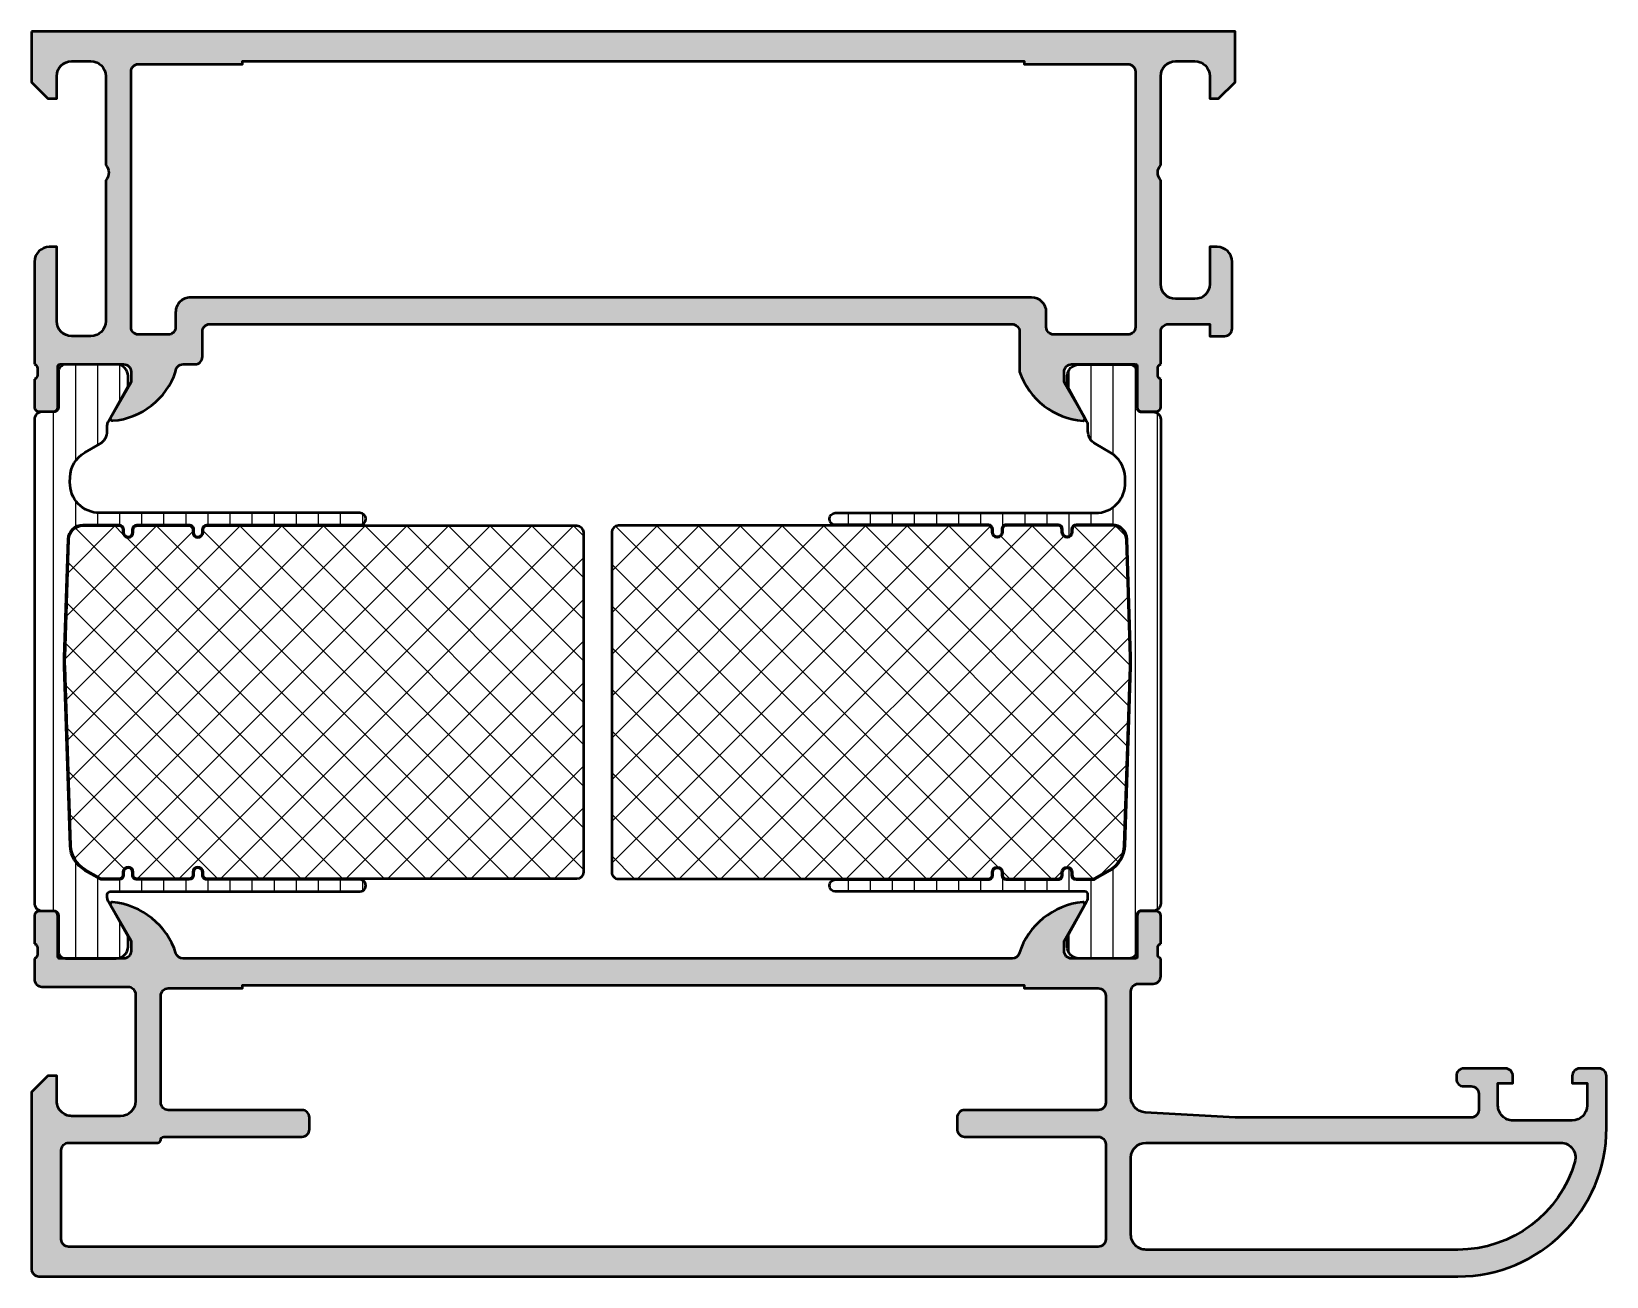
# Model space of a CAD drawing. Extents: x 0 to 106, y 0 to 84.
import ezdxf

# ---------------------------------------------------------------- set-up
doc = ezdxf.new("R2010")
doc.units = 0
for name, color, linetype, lineweight in [('0S-Alu contour', 7, 'Continuous', 50), ('0S-Alu hatch', 252, 'Continuous', 25), ('0S-Plastic contour', 254, 'Continuous', 50), ('0S-Plastic hatch', 253, 'Continuous', 25), ('0S-PT contour', 91, 'Continuous', 50), ('0S-PT hatch', 103, 'Continuous', 25)]:
    doc.layers.add(name, color=color, linetype=linetype, lineweight=lineweight)
pattern_1 = [(90, (0, 0), (-1.4859, 0), [])]
pattern_2 = [(135, (0, 0), (-1.403165018917055, -1.403165018917055), []), (225, (0, 0), (1.403165018917055, -1.403165018917055), [])]

# ---------------------------------------------------------------- blocks, each defined once
blk = doc.blocks.new('398280__770467E9_B590_47E0_811A_11C5F4D7800F_')
at = {"layer": '0S-Alu hatch'}
h = blk.add_hatch(color=256, dxfattribs=at)
edge = h.paths.add_edge_path()
edge.add_line((5.1e-15, 83.8), (6.2e-14, 80.3999984741213))
edge.add_line((6.2e-14, 80.3999984741213), (1.099975585937675, 79.30000000000003))
edge.add_line((1.099975585937675, 79.30000000000003), (1.6999816894534, 79.30000000000003))
edge.add_line((1.6999816894534, 79.30000000000003), (1.699981689453286, 80.80000381469733))
edge.add_ellipse((2.70002008335173, 80.7999654207988), major_axis=(-1.000038394635461, 0), ratio=1, start_angle=270.00219972388936, end_angle=359.99780027593476, ccw=False)
edge.add_line((2.699981689453172, 81.80000381469726), (4.000000000000204, 81.80000381469726))
edge.add_ellipse((3.999954428526837, 80.79995824322407), major_axis=(-1.000045572511526, 0), ratio=1, start_angle=180.0026109341762, end_angle=269.9973890658958, ccw=False)
edge.add_line((5.000000000000033, 80.8000038146987), (5.000000000000119, 74.8))
edge.add_ellipse((4.474877689036763, 74.29999999999998), major_axis=(-0.7250885749144681, 0), ratio=1, start_angle=136.4038464693296, end_angle=223.5961535306705, ccw=False)
edge.add_line((5.000000000000119, 73.79999999999998), (5.000000000000033, 64.30000000000005))
edge.add_ellipse((3.99997299848457, 64.30002700151547), major_axis=(-1.000027001879994, 0), ratio=1, start_angle=90.00154703109422, end_angle=179.9984529689852, ccw=False)
edge.add_line((3.999999999999863, 63.3), (2.699981689453286, 63.3))
edge.add_ellipse((2.70000151260105, 64.30001982314776), major_axis=(-1.000019823344241, 0), ratio=1, start_angle=0.0011357599706229848, end_angle=89.99886423981098, ccw=False)
edge.add_line((1.699981689453286, 64.30000000000382), (1.699981689453286, 69.29999999999998))
edge.add_line((1.699981689453286, 69.29999999999998), (1.199981689453243, 69.29999999999998))
edge.add_arc((1.200016055021526, 68.29996563443157), 1.0000343661589, 90.00196893435886, 179.9980310656152)
edge.add_line((0.1999816894531019, 68.30000000000031), (0.1999816894531585, 61.39996551583617))
edge.add_ellipse((0.1211452429101088, 61.13244492384305), major_axis=(-0.2788950563274363, 0), ratio=1, start_angle=178.8354106259004, end_angle=253.5801235805066, ccw=False)
edge.add_line((0.3999826894531597, 61.12677651584466), (0.3999826894531588, 60.67318251584469))
edge.add_ellipse((0.1211145938099912, 60.66752185636762), major_axis=(-0.2789255417371493, 0), ratio=1, start_angle=106.4245945553547, end_angle=181.1628700728881, ccw=False)
edge.add_line((0.1999816894531591, 60.39997851584468), (0.1999816894531728, 58.51996751583616))
edge.add_arc((0.4999816894531682, 58.51996751583616), 0.2999999999999954, 180, 270.0000000000003)
edge.add_line((0.4999816894531697, 58.21996751583617), (1.479956008495951, 58.21996751583617))
edge.add_arc((1.479956008495958, 58.51996751583617), 0.3000000000000043, 269.9999999999986, 360)
edge.add_line((1.779956008495963, 58.51996751583617), (1.779956008495934, 61.27996551583617))
edge.add_ellipse((1.899956008495942, 61.27996551583617), major_axis=(-0.1200000000000079, 0), ratio=1, start_angle=270.0000000000016, end_angle=360, ccw=False)
edge.add_line((1.899956008495939, 61.39996551583617), (6.199974060058755, 61.39999084472679))
edge.add_ellipse((6.199989497152024, 60.90000628199756), major_axis=(-0.4999845629675287, 0), ratio=1, start_angle=179.9991052558096, end_angle=270.00176901520155, ccw=False)
edge.add_line((6.699974060058585, 60.8999984741226), (6.699974060058741, 60.19999389648422))
edge.add_line((6.699974060058741, 60.19999389648422), (5.311729431152647, 57.79547576904323))
edge.add_arc((5.435575379939116, 57.73756724130199), 0.1367158243071341, 154.9399071396922, 284.9282666313296)
edge.add_arc((5.082349791735735, 62.46586819594615), 4.875900108610252, 274.5693845029852, 341.2678313541294)
edge.add_ellipse((10.19996787116751, 60.89999703365564), major_axis=(-0.4999938111092688, 0), ratio=1, start_angle=269.99929079655334, end_angle=359.99983493439635, ccw=False)
edge.add_line((10.19997406005851, 61.39999084472661), (10.9999740600604, 61.39999084472662))
edge.add_arc((10.9999740600604, 61.89999084472662), 0.5, 269.9999999999998, 360)
edge.add_line((11.4999740600604, 61.89999084472662), (11.4999740600604, 63.59999542236328))
edge.add_ellipse((11.99997406006039, 63.59999542236329), major_axis=(-0.4999999999999876, 0), ratio=1, start_angle=270.0000000000018, end_angle=360, ccw=False)
edge.add_line((11.99997406006037, 64.09999542236326), (66.00016785950525, 64.09999542236334))
edge.add_ellipse((66.00016785950528, 63.59999542236332), major_axis=(-0.5000000000000142, 0), ratio=1, start_angle=180, end_angle=270.00000000000165, ccw=False)
edge.add_line((66.5001678595053, 63.59999542236332), (66.50016785950525, 60.89999847412161))
edge.add_arc((71.12727051776695, 62.47457053127343), 4.887673902098582, 198.7930956538674, 265.8043505018736)
edge.add_arc((70.76145398079537, 57.73879050912452), 0.1390384168074657, 273.3902478632479, 384.0601169720247)
edge.add_line((70.88841248841203, 57.79547576904342), (69.50016785950618, 60.19999389648444))
edge.add_line((69.50016785950618, 60.19999389648444), (69.50016785950606, 60.89999847412086))
edge.add_ellipse((70.00015242241282, 60.90000628199715), major_axis=(-0.4999845629677255, 0), ratio=1, start_angle=-90.00176901518182, end_angle=0.000894744190475194, ccw=False)
edge.add_line((70.00016785950592, 61.39999084472656), (74.30002568095722, 61.39957068898489))
edge.add_ellipse((74.30002568095722, 61.27957068898489), major_axis=(-0.1200000000000116, 0), ratio=1, start_angle=180, end_angle=270, ccw=False)
edge.add_line((74.42002568095722, 61.27957068898489), (74.42002568095721, 58.51957268898487))
edge.add_arc((74.72002568095719, 58.51957268898488), 0.2999999999999829, 180, 270.0000000000027)
edge.add_line((74.7200256809572, 58.2195726889849), (75.7, 58.21957268898489))
edge.add_arc((75.69999999999999, 58.51957268898488), 0.2999999999999971, 270.0000000000027, 360)
edge.add_line((75.99999999999999, 58.51957268898488), (76, 60.3995836889934))
edge.add_ellipse((76.07886709564322, 60.66712702951638), major_axis=(-0.2789255417371992, 0), ratio=1, start_angle=-1.1628700728805939, end_angle=73.5754054446374, ccw=False)
edge.add_line((75.799999, 60.67278768899341), (75.799999, 61.12638168899341))
edge.add_ellipse((76.07883644654305, 61.13205009699179), major_axis=(-0.2788950563274379, 0), ratio=1, start_angle=-73.58012358050632, end_angle=1.1645893740982274, ccw=False)
edge.add_line((76, 61.3995706889849), (76.00016034454768, 63.59999514771072))
edge.add_ellipse((76.50016034454747, 63.59999514771047), major_axis=(-0.4999999999997869, 0), ratio=1, start_angle=269.9999999999984, end_angle=360, ccw=False)
edge.add_line((76.50016034454748, 64.09999514771026), (79.29985570811562, 64.09999514771081))
edge.add_line((79.29985570811562, 64.09999514771081), (79.29985570811556, 63.29999972534743))
edge.add_line((79.29985570811556, 63.29999972534743), (80.29985570811544, 63.30000735474174))
edge.add_arc((80.29988644873588, 63.79997661371056), 0.4999692599138726, 269.9964771677912, 360.0026485613531)
edge.add_line((80.79985570811559, 63.79999972534759), (80.7999167432719, 68.29999972534695))
edge.add_arc((79.79982927270258, 68.29991225477806), 1.000087474394527, 0.0050112559646679, 89.99498874392633)
edge.add_line((79.79991674327138, 69.29999972534738), (79.29991674327184, 69.29999972534715))
edge.add_line((79.29991674327184, 69.29999972534715), (79.29991674327195, 66.79999972534738))
edge.add_ellipse((78.29982934579928, 66.8000871228101), major_axis=(-1.000087401291493, 0), ratio=1, start_angle=90.00501389830328, end_angle=179.9949929319336, ccw=False)
edge.add_line((78.29991686248133, 65.79999972534785), (77.00016034454717, 65.79999972534713))
edge.add_ellipse((77.00021914227587, 66.80005852307539), major_axis=(-1.000058799456728, 0), ratio=1, start_angle=0.0033686637580103707, end_angle=89.99663133637432, ccw=False)
edge.add_line((76.00016034454762, 66.79999972534438), (75.99986803435613, 73.79999972534715))
edge.add_ellipse((76.52470737467456, 74.29999972534715), major_axis=(-0.7248836686985655, 0), ratio=1, start_angle=-43.61157673630902, end_angle=43.611576736309075, ccw=False)
edge.add_line((75.99986803435613, 74.79999972534715), (75.99986803435613, 80.80043483925358))
edge.add_ellipse((76.99992284304498, 80.80038766034902), major_axis=(-1.000054809801722, 0), ratio=1, start_angle=270.0031401344176, end_angle=359.997296995918, ccw=False)
edge.add_line((76.99986803435658, 81.80044246864882), (78.29991686248067, 81.80044246864816))
edge.add_ellipse((78.29983041686523, 80.80035614156392), major_axis=(-1.000086330820304, 0), ratio=1, start_angle=180.0053828449331, end_angle=269.9950474586288, ccw=False)
edge.add_line((79.29991674327201, 80.80045009804164), (79.29991674327184, 79.29999257279023))
edge.add_line((79.29991674327184, 79.29999257279023), (79.89989232920945, 79.29999257279))
edge.add_line((79.89989232920945, 79.29999257279), (80.9998679199197, 80.39996792030846))
edge.add_line((80.9998679199197, 80.39996792030846), (80.99986791991998, 83.8))
edge.add_line((80.99986791991998, 83.8), (0, 83.8))
edge = h.paths.add_edge_path()
edge.add_ellipse((7.199993356236602, 81.09998757027724), major_axis=(-0.5000078521477183, 0), ratio=1, start_angle=270.0008997686535, end_angle=359.99910023153274, ccw=False)
edge.add_line((7.199985504150538, 81.59999542236326), (14.19998550415048, 81.59999542236326))
edge.add_line((14.19998550415048, 81.59999542236326), (14.19998550415048, 81.79999542236361))
edge.add_line((14.19998550415048, 81.79999542236361), (66.79988623046677, 81.79999542236357))
edge.add_line((66.79988623046677, 81.79999542236357), (66.79988623046683, 81.59999542236302))
edge.add_line((66.79988623046683, 81.59999542236302), (73.79988623046691, 81.59999542236308))
edge.add_ellipse((73.79987837838074, 81.0999875702771), major_axis=(-0.5000078521476543, 0), ratio=1, start_angle=180.0008997684673, end_angle=269.9991002313343, ccw=False)
edge.add_line((74.29988623046674, 81.09999542236328), (74.29988623046674, 63.89999084473136))
edge.add_ellipse((73.79988157663783, 63.89999549855547), major_axis=(-0.5000046538505677, 0), ratio=1, start_angle=90.00053328454658, end_angle=179.9994667160038, ccw=False)
edge.add_line((73.79988623046674, 63.39999084472656), (68.79987554931364, 63.39999084472656))
edge.add_ellipse((68.79987554931365, 63.89999084472655), major_axis=(-0.4999999999999858, 0), ratio=1, start_angle=0, end_angle=89.9999999999983, ccw=False)
edge.add_line((68.29987554931367, 63.89999084472655), (68.29987554931364, 64.89999542236333))
edge.add_arc((67.29987554931363, 64.89999542236333), 1.000000000000017, 0, 89.9999999999992)
edge.add_line((67.29987554931364, 65.89999542236335), (10.69997406006039, 65.89999542236329))
edge.add_arc((10.69997406006037, 64.89999542236328), 1.000000000000014, 89.9999999999992, 180)
edge.add_line((9.699974060060361, 64.89999542236329), (9.699974060060388, 63.89999084472673))
edge.add_ellipse((9.199974060060384, 63.89999084472673), major_axis=(-0.5000000000000036, 0), ratio=1, start_angle=89.99999999999733, end_angle=180, ccw=False)
edge.add_line((9.199974060060361, 63.39999084472673), (7.19998550415031, 63.39999084472684))
edge.add_ellipse((7.199990157979092, 63.89999549855549), major_axis=(-0.5000046538502977, 0), ratio=1, start_angle=0.0005332839962761682, end_angle=89.9994667154682, ccw=False)
edge.add_line((6.699985504150452, 63.89999084472655), (6.699985504150538, 81.09999542236164))
at = {"layer": '0S-Alu contour', "color": 7}
for points in [[(5.1e-15, 83.8), (6.2e-14, 80.3999984741213), (1.099975585937675, 79.30000000000003), (1.6999816894534, 79.30000000000003), (1.699981689453286, 80.80000381469733)], [(79.29991674327201, 80.80045009804164), (79.29991674327184, 79.29999257279023), (79.89989232920945, 79.29999257279), (80.9998679199197, 80.39996792030846), (80.99986791991998, 83.8), (5.1e-15, 83.8)], [(2.699981689453172, 81.80000381469726), (4.000000000000204, 81.80000381469726)], [(7.199985504150538, 81.59999542236326), (14.19998550415048, 81.59999542236326), (14.19998550415048, 81.79999542236361), (66.79988623046677, 81.79999542236357), (66.79988623046683, 81.59999542236302), (73.79988623046691, 81.59999542236308)], [(76.99986803435658, 81.80044246864882), (78.29991686248067, 81.80044246864816)], [(5.000000000000033, 80.8000038146987), (5.000000000000119, 74.8)], [(6.699985504150452, 63.89999084472655), (6.699985504150538, 81.09999542236164)], [(74.29988623046674, 81.09999542236328), (74.29988623046674, 63.89999084473136)], [(75.99986803435613, 74.79999972534715), (75.99986803435613, 80.80043483925358)], [(5.000000000000119, 73.79999999999998), (5.000000000000033, 64.30000000000005)], [(76.00016034454762, 66.79999972534438), (75.99986803435613, 73.79999972534715)], [(1.699981689453286, 64.30000000000382), (1.699981689453286, 69.29999999999998), (1.199981689453243, 69.29999999999998)], [(79.79991674327138, 69.29999972534738), (79.29991674327184, 69.29999972534715), (79.29991674327195, 66.79999972534738)], [(0.1999816894531019, 68.30000000000031), (0.1999816894531585, 61.39996551583617)], [(80.79985570811559, 63.79999972534759), (80.7999167432719, 68.29999972534695)], [(67.29987554931364, 65.89999542236335), (10.69997406006039, 65.89999542236329)], [(78.29991686248133, 65.79999972534785), (77.00016034454717, 65.79999972534713)], [(9.699974060060361, 64.89999542236329), (9.699974060060388, 63.89999084472673)], [(68.29987554931367, 63.89999084472655), (68.29987554931364, 64.89999542236333)], [(11.99997406006037, 64.09999542236326), (66.00016785950525, 64.09999542236334)], [(76.50016034454748, 64.09999514771026), (79.29985570811562, 64.09999514771081), (79.29985570811556, 63.29999972534743), (80.29985570811544, 63.30000735474174)], [(3.999999999999863, 63.3), (2.699981689453286, 63.3)], [(9.199974060060361, 63.39999084472673), (7.19998550415031, 63.39999084472684)], [(11.4999740600604, 61.89999084472662), (11.4999740600604, 63.59999542236328)], [(66.5001678595053, 63.59999542236332), (66.50016785950525, 60.89999847412161)], [(73.79988623046674, 63.39999084472656), (68.79987554931364, 63.39999084472656)], [(76, 61.3995706889849), (76.00016034454768, 63.59999514771072)], [(0.3999826894531597, 61.12677651584466), (0.3999826894531588, 60.67318251584469)], [(1.779956008495963, 58.51996751583617), (1.779956008495934, 61.27996551583617)], [(1.899956008495939, 61.39996551583617), (6.199974060058755, 61.39999084472679)], [(6.699974060058585, 60.8999984741226), (6.699974060058741, 60.19999389648422), (5.311729431152647, 57.79547576904323)], [(10.19997406005851, 61.39999084472661), (10.9999740600604, 61.39999084472662)], [(70.88841248841203, 57.79547576904342), (69.50016785950618, 60.19999389648444), (69.50016785950606, 60.89999847412086)], [(70.00016785950592, 61.39999084472656), (74.30002568095722, 61.39957068898489)], [(74.42002568095722, 61.27957068898489), (74.42002568095721, 58.51957268898487)], [(75.799999, 60.67278768899341), (75.799999, 61.12638168899341)], [(0.1999816894531591, 60.39997851584468), (0.1999816894531728, 58.51996751583616)], [(75.99999999999999, 58.51957268898488), (76, 60.3995836889934)], [(0.4999816894531697, 58.21996751583617), (1.479956008495951, 58.21996751583617)], [(74.7200256809572, 58.2195726889849), (75.7, 58.21957268898489)]]:
    blk.add_lwpolyline(points, dxfattribs=at)
at = {"layer": '0S-Alu contour', "color": 7, "extrusion": (0, 0, -1)}
for centre, radius, start, end in [((-2.70002008335173, 80.7999654207988), 1.000038394635461, 0.0021997240652303, 89.99780027611067), ((-3.999954428526837, 80.79995824322407), 1.000045572511526, 90.0026109341042, 179.9973890658238), ((-76.99992284304498, 80.80038766034902), 1.000054809801722, 0.0027030040819815, 89.9968598655824), ((-78.29983041686523, 80.80035614156392), 1.000086330820304, 90.0049525413712, 179.9946171550669), ((-7.199993356236602, 81.09998757027724), 0.5000078521477183, 0.0008997684672687, 89.9991002313465), ((-73.79987837838074, 81.0999875702771), 0.5000078521476543, 90.0008997686657, 179.9991002315327), ((-4.474877689036763, 74.29999999999998), 0.7250885749144684, 136.4038464693295, 223.5961535306705), ((-76.52470737467456, 74.29999972534715), 0.7248836686985655, 316.3884232636909, 43.61157673630913), ((-77.00021914227587, 66.80005852307539), 1.000058799456728, 270.0033686636257, 359.996631336242), ((-78.29982934579928, 66.8000871228101), 1.000087401291493, 180.0050070680665, 269.9949861016967), ((-2.70000151260105, 64.30001982314776), 1.000019823344241, 270.001135760189, 359.9988642400294), ((-3.99997299848457, 64.30002700151547), 1.000027001879994, 180.0015470310149, 269.9984529689058), ((-7.199990157979092, 63.89999549855549), 0.5000046538502977, 270.0005332845319, 359.9994667160037), ((-9.199974060060384, 63.89999084472673), 0.5000000000000036, 180, 270.0000000000027), ((-11.99997406006039, 63.59999542236329), 0.4999999999999876, 0, 89.99999999999817), ((-66.00016785950528, 63.59999542236332), 0.5000000000000142, 89.99999999999837, 180), ((-68.79987554931365, 63.89999084472655), 0.4999999999999858, 270.0000000000017, 0), ((-73.79988157663783, 63.89999549855547), 0.5000046538505677, 180.0005332839962, 269.9994667154534), ((-76.50016034454747, 63.59999514771047), 0.4999999999997869, 0, 90.0000000000016), ((-0.1211452429101088, 61.13244492384305), 0.2788950563274363, 106.4198764194934, 181.1645893740997), ((-0.1211145938099912, 60.66752185636762), 0.2789255417371493, 178.8371299271119, 253.5754054446453), ((-1.899956008495942, 61.27996551583617), 0.1200000000000079, 0, 89.99999999999841), ((-6.199989497152024, 60.90000628199756), 0.4999845629675287, 89.99823098479845, 180.0008947441905), ((-10.19996787116751, 60.89999703365564), 0.4999938111092688, 0.0001650656036298, 90.00070920344668), ((-70.00015242241282, 60.90000628199715), 0.4999845629677255, 359.9991052558095, 90.0017690151818), ((-74.30002568095722, 61.27957068898489), 0.1200000000000116, 90, 180), ((-76.07883644654305, 61.13205009699179), 0.2788950563274379, 358.8354106259018, 73.58012358050647), ((-76.07886709564322, 60.66712702951638), 0.2789255417371992, 286.4245945553626, 1.162870072880582)]:
    blk.add_arc(centre, radius, start, end, dxfattribs=at)
at = {"layer": '0S-Alu contour', "color": 7}
for centre, radius, start, end in [((1.200016055021526, 68.29996563443157), 1.0000343661589, 90.00196893435886, 179.9980310656152), ((79.79982927270258, 68.29991225477806), 1.000087474394527, 0.0050112559646679, 89.99498874392633), ((10.69997406006037, 64.89999542236328), 1.000000000000014, 89.9999999999992, 180), ((67.29987554931363, 64.89999542236333), 1.000000000000017, 0, 89.9999999999992), ((80.29988644873588, 63.79997661371056), 0.4999692599138726, 269.9964771677912, 0.0026485613531484), ((10.9999740600604, 61.89999084472662), 0.5, 269.9999999999998, 0), ((5.082349791735735, 62.46586819594615), 4.875900108610252, 274.5693845029852, 341.2678313541294), ((71.12727051776695, 62.47457053127343), 4.887673902098582, 198.7930956538674, 265.8043505018736), ((0.4999816894531682, 58.51996751583616), 0.2999999999999954, 180, 270.0000000000003), ((1.479956008495958, 58.51996751583617), 0.3000000000000043, 269.9999999999986, 0), ((74.72002568095719, 58.51957268898488), 0.2999999999999829, 180, 270.0000000000027), ((75.69999999999999, 58.51957268898488), 0.2999999999999971, 270.0000000000027, 0), ((5.435575379939116, 57.73756724130199), 0.1367158243071341, 154.9399071396922, 284.9282666313296), ((70.76145398079537, 57.73879050912452), 0.1390384168074657, 273.3902478632479, 24.06011697202465)]:
    blk.add_arc(centre, radius, start, end, dxfattribs=at)
blk = doc.blocks.new('284257__8124785B_E6A7_4C02_9EBC_B3DC8620F983___BB2F955A_0353_4868_8BEE_07CCA573600F_')
at = {"layer": '0S-Plastic hatch'}
h = blk.add_hatch(dxfattribs=at)
h.set_pattern_fill('ANSI31', color=256, scale=0.4680000000000001, angle=45, style=0)
h.set_pattern_definition(pattern_1)
edge = h.paths.add_edge_path()
edge.add_line((0.1999999433509707, 57.68997500095348), (0.1999999433509707, 25.10994354279358))
edge.add_arc((0.6999999433509779, 25.10994354279363), 0.5000000000000071, 180, 270.0000000000122)
edge.add_line((0.6999999433510843, 24.60994354279363), (1.510331273814752, 24.60994354279364))
edge.add_ellipse((1.510331273814724, 24.30994354279375), major_axis=(-0.2999999999998941, 0), ratio=1, start_angle=179.9920753769033, end_angle=269.99999999999454, ccw=False)
edge.add_line((1.810331270945136, 24.30990204956435), (1.809999342586703, 21.91002842725591))
edge.add_arc((2.309999337804237, 21.90995927187362), 0.5000000000000014, 179.9920753769491, 269.9999999999936)
edge.add_line((2.309999337804182, 21.40995927187361), (5.699999943350857, 21.40995927187356))
edge.add_arc((5.699999943350871, 22.20995927187361), 0.800000000000054, 269.999999999999, 360)
edge.add_line((6.499999943350925, 22.20995927187363), (6.499999943350925, 22.85995927187387))
edge.add_line((6.499999943350925, 22.85995927187387), (5.16269008984511, 25.27253011110409))
edge.add_ellipse((5.599999943858782, 25.51493492147368), major_axis=(-0.5000000005077773, 0), ratio=1, start_angle=0, end_angle=29.000000000032628, ccw=False)
edge.add_line((5.099999943351004, 25.51493492147368), (5.099999943351004, 25.70995927187373))
edge.add_ellipse((5.299999943350925, 25.70995927187372), major_axis=(-0.1999999999999211, 0), ratio=1, start_angle=269.99999999999693, end_angle=360, ccw=False)
edge.add_line((5.299999943350936, 25.90995927187365), (22.09952626901855, 25.9099592718736))
edge.add_arc((22.09952626901849, 26.3099592718736), 0.3999999999999986, 270.0000000000081, 450.0000000000081)
edge.add_line((22.09952626901844, 26.7099592718736), (11.79952626901848, 26.70995927187367))
edge.add_ellipse((11.79952626901846, 27.00995927187366), major_axis=(-0.29999999999999, 0), ratio=1, start_angle=0, end_angle=90.00000000000381, ccw=False)
edge.add_line((11.49952626901847, 27.00995927187366), (11.49952626901847, 27.2099592718737))
edge.add_arc((11.19952626901846, 27.20995927187366), 0.3000000000000114, 0, 180)
edge.add_line((10.89952626901845, 27.20995927187366), (10.8995262690185, 27.00995927187378))
edge.add_ellipse((10.59952626901845, 27.00995927187369), major_axis=(-0.3000000000000558, 0), ratio=1, start_angle=90.00000000001933, end_angle=180, ccw=False)
edge.add_line((10.59952626901855, 26.70995927187364), (7.099999258788553, 26.70995927187363))
edge.add_ellipse((7.099999258788548, 27.00995903335348), major_axis=(-0.2999997614798495, 0), ratio=1, start_angle=0, end_angle=90.00000000000102, ccw=False)
edge.add_line((6.7999994973087, 27.00995903335347), (6.7999994973087, 27.20995903335353))
edge.add_arc((6.499999497308689, 27.20995903335349), 0.3000000000000114, 0, 180)
edge.add_line((6.199999497308677, 27.20995903335349), (6.199999497308734, 27.00995903335361))
edge.add_ellipse((5.899999735828853, 27.00995903335354), major_axis=(-0.2999997614798815, 0), ratio=1, start_angle=90.0000000000162, end_angle=180, ccw=False)
edge.add_line((5.899999735828938, 26.70995927187366), (4.735898328150593, 26.70995927187366))
edge.add_ellipse((4.735898328150675, 26.90995927150508), major_axis=(-0.199999999631423, 0), ratio=1, start_angle=59.9999999999838, end_angle=89.99999999997658, ccw=False)
edge.add_line((4.635898328334913, 26.73675419106742), (3.599095845044185, 27.33535225489881))
edge.add_ellipse((4.599095679615276, 29.06740314906078), major_axis=(-1.999999992277373, 0), ratio=1, start_angle=1.7229977105129137, end_angle=60.00000534461299, ccw=False)
edge.add_line((2.599999943351004, 29.00726824771787), (2.205380513386952, 41.03196163440185))
edge.add_ellipse((12.19999994335349, 41.35995927187326), major_axis=(-10.00000000000257, 0), ratio=1, start_angle=-1.8796251590011934, end_angle=1.8796251589910753, ccw=False)
edge.add_line((2.205380513387009, 41.68795690934636), (2.463154864705014, 49.62275903562082))
edge.add_ellipse((3.462616807701513, 49.58995927187363), major_axis=(-1.000000000000103, 0), ratio=1, start_angle=270.00000000000296, end_angle=358.120374841006, ccw=False)
edge.add_line((3.462616807701461, 50.58995927187374), (5.899999943351016, 50.58995927187365))
edge.add_ellipse((5.899999943351004, 50.28995927187368), major_axis=(-0.2999999999999687, 0), ratio=1, start_angle=180, end_angle=269.9999999999978, ccw=False)
edge.add_line((6.19999994335097, 50.28995927187368), (6.19999994335097, 50.08995927187365))
edge.add_arc((6.499999943350953, 50.08995927187364), 0.2999999999999829, 180, 360)
edge.add_line((6.799999943350936, 50.08995927187363), (6.799999943350936, 50.28995927187359))
edge.add_ellipse((7.099999943350931, 50.28995927187364), major_axis=(-0.2999999999999954, 0), ratio=1, start_angle=270.0000000000078, end_angle=360, ccw=False)
edge.add_line((7.099999943350891, 50.58995927187364), (10.59952626901849, 50.58995927187365))
edge.add_ellipse((10.59952626901851, 50.28995927187366), major_axis=(-0.2999999999999971, 0), ratio=1, start_angle=180, end_angle=270.00000000000307, ccw=False)
edge.add_line((10.8995262690185, 50.2899592718737), (10.8995262690185, 50.08995927187367))
edge.add_arc((11.19952626901849, 50.08995927187366), 0.2999999999999829, 180, 360)
edge.add_line((11.49952626901847, 50.08995927187365), (11.49952626901847, 50.28995927187361))
edge.add_ellipse((11.79952626901847, 50.28995927187366), major_axis=(-0.3000000000000007, 0), ratio=1, start_angle=270.0000000000088, end_angle=360, ccw=False)
edge.add_line((11.79952626901842, 50.58995927187367), (22.09952626901849, 50.58995927187367))
edge.add_arc((22.09952626901852, 50.98995927187366), 0.3999999999999915, 269.9999999999959, 449.9999999999959)
edge.add_line((22.09952626901855, 51.38995927187365), (4.587861355650655, 51.38995927187353))
edge.add_ellipse((4.58786135565066, 53.38995927187359), major_axis=(-2.000000000000056, 0), ratio=1, start_angle=-1.8796251589956796, end_angle=89.99999999999989, ccw=False)
edge.add_line((2.588937469657821, 53.45555879936802), (2.599999943351004, 53.7926502960293))
edge.add_ellipse((4.599095687334457, 53.73251539445429), major_axis=(-2.000000000000047, 0), ratio=1, start_angle=299.99999465538866, end_angle=358.2770022894894, ccw=False)
edge.add_line((3.599095848901979, 55.46456629530426), (4.599999862567241, 56.04243836837013))
edge.add_arc((4.099999943350991, 56.90846381879503), 0.9999999999999593, 299.9999946553916, 360)
edge.add_line((5.09999994335095, 56.90846381879504), (5.099999943351004, 57.28498362237364))
edge.add_ellipse((5.599999943472918, 57.2849836223738), major_axis=(-0.5000000001219141, 0), ratio=1, start_angle=331.0000000000197, end_angle=360, ccw=False)
edge.add_line((5.162690089796509, 57.52738843255592), (6.499999943350982, 59.93995927187369))
edge.add_line((6.499999943350982, 59.93995927187369), (6.499999943350982, 60.58995927187367))
edge.add_arc((5.699999943350984, 60.58995927187353), 0.7999999999999972, 0, 90.00000000000509)
edge.add_line((5.699999943350913, 61.38995927187353), (2.309999333021831, 61.38995927187359))
edge.add_arc((2.309999333021818, 60.88995927187358), 0.5000000000000142, 89.9999999999985, 180.0079247372927)
edge.add_line((1.809999337804408, 60.88989011549497), (1.810331270945194, 58.49001649478059))
edge.add_ellipse((1.510331273814826, 58.48997500095343), major_axis=(-0.2999999999999315, 0), ratio=1, start_angle=89.99999999998607, end_angle=180.0079247372928, ccw=False)
edge.add_line((1.510331273814752, 58.18997500095349), (0.6999999433509139, 58.18997500095348))
edge.add_arc((0.6999999433509352, 57.68997500095352), 0.4999999999999645, 90.00000000000244, 180)
at = {"layer": '0S-Plastic contour', "color": 7}
for points in [[(1.809999337804408, 60.88989011549497), (1.810331270945194, 58.49001649478059)], [(5.699999943350913, 61.38995927187353), (2.309999333021831, 61.38995927187359)], [(5.162690089796509, 57.52738843255592), (6.499999943350982, 59.93995927187369), (6.499999943350982, 60.58995927187367)], [(0.1999999433509707, 57.68997500095348), (0.1999999433509707, 25.10994354279358)], [(1.510331273814752, 58.18997500095349), (0.6999999433509139, 58.18997500095348)], [(5.09999994335095, 56.90846381879504), (5.099999943351004, 57.28498362237364)], [(3.599095848901979, 55.46456629530426), (4.599999862567241, 56.04243836837013)], [(2.588937469657821, 53.45555879936802), (2.599999943351004, 53.7926502960293)], [(22.09952626901855, 51.38995927187365), (4.587861355650655, 51.38995927187353)], [(3.462616807701461, 50.58995927187374), (5.899999943351016, 50.58995927187365)], [(6.19999994335097, 50.28995927187368), (6.19999994335097, 50.08995927187365)], [(6.799999943350936, 50.08995927187363), (6.799999943350936, 50.28995927187359)], [(7.099999943350891, 50.58995927187364), (10.59952626901849, 50.58995927187365)], [(10.8995262690185, 50.2899592718737), (10.8995262690185, 50.08995927187367)], [(11.49952626901847, 50.08995927187365), (11.49952626901847, 50.28995927187361)], [(11.79952626901842, 50.58995927187367), (22.09952626901849, 50.58995927187367)], [(2.205380513387009, 41.68795690934636), (2.463154864705014, 49.62275903562082)], [(2.599999943351004, 29.00726824771787), (2.205380513386952, 41.03196163440185)], [(4.635898328334913, 26.73675419106742), (3.599095845044185, 27.33535225489881)], [(5.899999735828938, 26.70995927187366), (4.735898328150593, 26.70995927187366)], [(6.199999497308677, 27.20995903335349), (6.199999497308734, 27.00995903335361)], [(6.7999994973087, 27.00995903335347), (6.7999994973087, 27.20995903335353)], [(10.59952626901855, 26.70995927187364), (7.099999258788553, 26.70995927187363)], [(10.89952626901845, 27.20995927187366), (10.8995262690185, 27.00995927187378)], [(11.49952626901847, 27.00995927187366), (11.49952626901847, 27.2099592718737)], [(22.09952626901844, 26.7099592718736), (11.79952626901848, 26.70995927187367)], [(5.099999943351004, 25.51493492147368), (5.099999943351004, 25.70995927187373)], [(5.299999943350936, 25.90995927187365), (22.09952626901855, 25.9099592718736)], [(0.6999999433510843, 24.60994354279363), (1.510331273814752, 24.60994354279364)], [(6.499999943350925, 22.20995927187363), (6.499999943350925, 22.85995927187387), (5.16269008984511, 25.27253011110409)], [(1.810331270945136, 24.30990204956435), (1.809999342586703, 21.91002842725591)], [(2.309999337804182, 21.40995927187361), (5.699999943350857, 21.40995927187356)]]:
    blk.add_lwpolyline(points, dxfattribs=at)
for centre, radius, start, end in [((2.309999333021818, 60.88995927187358), 0.5000000000000142, 89.9999999999985, 180.0079247372927), ((5.699999943350984, 60.58995927187353), 0.7999999999999972, 0, 90.00000000000509), ((0.6999999433509352, 57.68997500095352), 0.4999999999999645, 90.00000000000244, 180), ((4.099999943350991, 56.90846381879503), 0.9999999999999593, 299.9999946553916, 0), ((22.09952626901852, 50.98995927187366), 0.3999999999999915, 269.9999999999959, 89.99999999999594), ((6.499999943350953, 50.08995927187364), 0.2999999999999829, 180, 0), ((11.19952626901849, 50.08995927187366), 0.2999999999999829, 180, 0), ((6.499999497308689, 27.20995903335349), 0.3000000000000114, 0, 180), ((11.19952626901846, 27.20995927187366), 0.3000000000000114, 0, 180), ((22.09952626901849, 26.3099592718736), 0.3999999999999986, 270.0000000000081, 90.00000000000813), ((0.6999999433509779, 25.10994354279363), 0.5000000000000071, 180, 270.0000000000122), ((2.309999337804237, 21.90995927187362), 0.5000000000000014, 179.9920753769491, 269.9999999999936), ((5.699999943350871, 22.20995927187361), 0.800000000000054, 269.999999999999, 0)]:
    blk.add_arc(centre, radius, start, end, dxfattribs=at)
at = {"layer": '0S-Plastic contour', "color": 7, "extrusion": (0, 0, -1)}
for centre, radius, start, end in [((-1.510331273814826, 58.48997500095343), 0.2999999999999315, 179.9920752627072, 270.000000000014), ((-5.599999943472918, 57.2849836223738), 0.5000000001219141, 0, 28.99999999998028), ((-4.599095687334457, 53.73251539445429), 2.000000000000047, 1.722997710510562, 60.00000534461133), ((-4.58786135565066, 53.38995927187359), 2.000000000000056, 270.0000000000001, 1.879625158995722), ((-3.462616807701513, 49.58995927187363), 1.000000000000103, 1.879625158993977, 89.99999999999704), ((-5.899999943351004, 50.28995927187368), 0.2999999999999687, 90.00000000000222, 180), ((-7.099999943350931, 50.28995927187364), 0.2999999999999954, 0, 89.9999999999922), ((-10.59952626901851, 50.28995927187366), 0.2999999999999971, 89.99999999999694, 180), ((-11.79952626901847, 50.28995927187366), 0.3000000000000007, 0, 89.99999999999118), ((-12.19999994335349, 41.35995927187326), 10.00000000000257, 358.1203748410089, 1.879625159001152), ((-4.599095679615276, 29.06740314906078), 1.999999992277373, 299.999994655387, 358.2770022894871), ((-4.735898328150675, 26.90995927150508), 0.199999999631423, 270.0000000000234, 300.0000000000162), ((-5.899999735828853, 27.00995903335354), 0.2999997614798815, 180, 269.9999999999838), ((-7.099999258788548, 27.00995903335348), 0.2999997614798495, 269.999999999999, 0), ((-10.59952626901845, 27.00995927187369), 0.3000000000000558, 180, 269.9999999999807), ((-11.79952626901846, 27.00995927187366), 0.29999999999999, 269.9999999999962, 0), ((-5.299999943350925, 25.70995927187372), 0.1999999999999211, 0, 90.00000000000306), ((-5.599999943858782, 25.51493492147368), 0.5000000005077773, 330.9999999999674, 0), ((-1.510331273814724, 24.30994354279375), 0.2999999999998941, 90.00000000000547, 180.0079246230968)]:
    blk.add_arc(centre, radius, start, end, dxfattribs=at)
blk = doc.blocks.new('284257__7547C3D9_8BCE_457A_994D_5B6AD6F8D3F5___156A4D71_C4E8_4366_A946_31C1F9A93A74_')
at = {"layer": '0S-Plastic hatch'}
h = blk.add_hatch(dxfattribs=at)
h.set_pattern_fill('ANSI31', color=256, scale=0.4680000000000001, angle=45, style=0)
h.set_pattern_definition(pattern_1)
edge = h.paths.add_edge_path()
edge.add_line((76.00000036098167, 57.6899745617133), (75.99999998339699, 25.1099431035534))
edge.add_ellipse((75.49999998339698, 25.10994310934819), major_axis=(-0.5000000000000142, 0), ratio=1, start_angle=89.99999933596291, end_angle=180, ccw=False)
edge.add_line((75.49999997760214, 24.60994310934818), (74.68966864713848, 24.60994311873949))
edge.add_arc((74.68966864366168, 24.3099431187396), 0.2999999999998956, 89.99999933598023, 180.0079239590908)
edge.add_line((74.38966864653078, 24.30990162898704), (74.390000547076, 21.91002800667474))
edge.add_ellipse((73.89000055185765, 21.90995885708719), major_axis=(-0.5000000000000114, 0), ratio=1, start_angle=89.99999933598082, end_angle=180.0079239590908, ccw=False)
edge.add_line((73.89000054606299, 21.40995885708718), (70.4999999405163, 21.40995889637537))
edge.add_ellipse((70.49999994978786, 22.20995889637542), major_axis=(-0.8000000000000541, 0), ratio=1, start_angle=-8.53773599374108e-07, end_angle=89.99999933597451, ccw=False)
edge.add_line((69.69999994978781, 22.209958905647), (69.69999995732095, 22.85995890564725))
edge.add_line((69.69999995732095, 22.85995890564725), (71.03730983878714, 25.27252972937877))
edge.add_arc((70.59999998758279, 25.51493454481655), 0.5000000005077868, 330.9999993359412, 360)
edge.add_line((71.09999998809057, 25.51493453902156), (71.09999999035081, 25.70995888942186))
edge.add_arc((70.89999999035088, 25.70995889173975), 0.1999999999999247, 8.537736463e-07, 89.99999933597346)
edge.add_line((70.89999999266875, 25.90995889173968), (54.10047366700116, 25.90995908643693))
edge.add_ellipse((54.10047367163699, 26.30995908643692), major_axis=(-0.3999999999999986, 0), ratio=1, start_angle=-90.00000066403459, end_angle=89.9999993359653, ccw=False)
edge.add_line((54.10047367627282, 26.70995908643692), (64.40047367627278, 26.70995896706565))
edge.add_arc((64.40047367974964, 27.00995896706563), 0.29999999999999, 269.9999993359694, 360)
edge.add_line((64.70047367974962, 27.00995896358883), (64.70047368206752, 27.20995896358884))
edge.add_ellipse((65.00047368206754, 27.20995896011197), major_axis=(-0.3000000000000114, 0), ratio=1, start_angle=180.0000012074183, end_angle=359.9999987925817, ccw=False)
edge.add_line((65.30047368206755, 27.20995895663512), (65.30047367974959, 27.00995895663525))
edge.add_arc((65.60047367974965, 27.00995895315833), 0.3000000000000539, 180, 269.9999993359558)
edge.add_line((65.60047367627273, 26.70995895315827), (69.10000068650271, 26.70995891260066))
edge.add_arc((69.10000068997955, 27.00995867408051), 0.2999997614798459, 269.9999993359715, 360)
edge.add_line((69.40000045145939, 27.00995867060373), (69.40000045377728, 27.20995867060373))
edge.add_ellipse((69.70000045377729, 27.20995866712686), major_axis=(-0.3000000000000114, 0), ratio=1, start_angle=180.0000012074183, end_angle=359.9999987925817, ccw=False)
edge.add_line((70.0000004537773, 27.20995866365001), (70.00000045145936, 27.00995866365014))
edge.add_arc((70.30000021293924, 27.00995866017323), 0.2999997614798814, 180, 269.9999993359579)
edge.add_line((70.30000020946233, 26.70995889869335), (71.46410161714067, 26.70995888520206))
edge.add_arc((71.46410161945849, 26.90995888483344), 0.1999999996313836, 269.9999993359938, 299.9999993359923)
edge.add_line((71.56410161726689, 26.73675380323687), (72.60090410749504, 27.33535185505229))
edge.add_arc((71.60090429299747, 29.06740276080372), 1.999999992277375, 299.9999939913603, 358.2770016254602)
edge.add_line((73.6000000285648, 29.00726783629238), (73.99461959788846, 41.03196121840293))
edge.add_arc((64.00000017172165, 41.35995897170648), 10.00000000000415, 358.1203741769824, 361.8796244949744)
edge.add_line((73.99461960549102, 41.68795649334747), (73.73684534613302, 49.62275862260936))
edge.add_arc((72.73738340275641, 49.5899588704454), 1.000000000000097, 1.879624494967028, 89.99999933597103)
edge.add_line((72.7373834143459, 50.5899588704455), (70.30000027869634, 50.58995889869335))
edge.add_arc((70.30000027521953, 50.28995889869338), 0.2999999999999687, 89.99999933597753, 179.9999987925817)
edge.add_line((70.00000027521956, 50.28995890217021), (70.00000027290167, 50.08995890217018))
edge.add_ellipse((69.70000027290168, 50.08995890564701), major_axis=(-0.2999999999999829, 0), ratio=1, start_angle=0, end_angle=180, ccw=False)
edge.add_line((69.4000002729017, 50.08995890912384), (69.4000002752196, 50.2899589091238))
edge.add_arc((69.10000027521959, 50.28995891260068), 0.29999999999999, 0, 89.99999933596666)
edge.add_line((69.10000027869647, 50.58995891260067), (65.60047395302887, 50.58995895315828))
edge.add_arc((65.60047394955201, 50.28995895315829), 0.29999999999999, 89.99999933596939, 180)
edge.add_line((65.30047394955203, 50.28995895663516), (65.30047394723414, 50.08995895663513))
edge.add_ellipse((65.00047394723416, 50.08995896011196), major_axis=(-0.2999999999999829, 0), ratio=1, start_angle=0, end_angle=180, ccw=False)
edge.add_line((64.70047394723417, 50.08995896358879), (64.70047394955206, 50.28995896358875))
edge.add_arc((64.40047394955207, 50.28995896706564), 0.2999999999999971, 0, 89.99999933596396)
edge.add_line((64.40047395302895, 50.58995896706563), (54.10047395302886, 50.58995908643698))
edge.add_ellipse((54.10047395766461, 50.98995908643697), major_axis=(-0.3999999999999915, 0), ratio=1, start_angle=-90.00000066402248, end_angle=89.99999933597752, ccw=False)
edge.add_line((54.10047396230037, 51.38995908643696), (71.61213887566826, 51.38995888348627))
edge.add_arc((71.61213889884716, 53.38995888348633), 2.000000000000059, 269.9999993359735, 361.879624494969)
edge.add_line((73.61106278560025, 53.45555838781432), (73.60000031581377, 53.79264988460381))
edge.add_arc((71.60090457113341, 53.73251500619721), 2.000000000000047, 1.722997046483787, 60.00000468058444)
edge.add_line((72.60090442963941, 55.46456589545773), (71.60000042267134, 56.04243798012353))
edge.add_ellipse((72.1000003519244, 56.90846342475372), major_axis=(-0.9999999999999859, 0), ratio=1, start_angle=0, end_angle=60.00000468057988, ccw=False)
edge.add_line((71.10000035192442, 56.90846343634317), (71.10000035628802, 57.28498323992177))
edge.add_arc((70.6000003561661, 57.28498324571666), 0.5000000001219141, 0, 28.99999933595334)
edge.add_line((71.03731021265186, 57.5273880508306), (69.70000038705776, 59.93995890564705))
edge.add_line((69.70000038705776, 59.93995890564705), (69.7000003945909, 60.58995890564703))
edge.add_ellipse((70.5000003945909, 60.58995889637535), major_axis=(-0.7999999999999973, 0), ratio=1, start_angle=269.9999993359694, end_angle=359.99999914622634, ccw=False)
edge.add_line((70.50000040386253, 61.38995889637534), (73.89000101419161, 61.38995885708714))
edge.add_ellipse((73.89000100839687, 60.88995885708712), major_axis=(-0.5000000000000285, 0), ratio=1, start_angle=179.9920745987205, end_angle=269.99999933597263, ccw=False)
edge.add_line((74.3900010036135, 60.88988969491379), (74.38966904265949, 58.49001607420326))
edge.add_arc((74.68966903978937, 58.48997457689926), 0.2999999999999299, 179.9920745986744, 269.9999993359884)
edge.add_line((74.68966903631262, 58.18997457689933), (75.50000036677646, 58.18997456750802))
edge.add_ellipse((75.50000036098173, 57.68997456750808), major_axis=(-0.4999999999999432, 0), ratio=1, start_angle=180, end_angle=269.99999933597263, ccw=False)
at = {"layer": '0S-Plastic contour', "color": 7}
for points in [[(71.03731021265186, 57.5273880508306), (69.70000038705776, 59.93995890564705), (69.7000003945909, 60.58995890564703)], [(70.50000040386253, 61.38995889637534), (73.89000101419161, 61.38995885708714)], [(74.3900010036135, 60.88988969491379), (74.38966904265949, 58.49001607420326)], [(71.10000035192442, 56.90846343634317), (71.10000035628802, 57.28498323992177)], [(74.68966903631262, 58.18997457689933), (75.50000036677646, 58.18997456750802)], [(76.00000036098167, 57.6899745617133), (75.99999998339699, 25.1099431035534)], [(72.60090442963941, 55.46456589545773), (71.60000042267134, 56.04243798012353)], [(73.61106278560025, 53.45555838781432), (73.60000031581377, 53.79264988460381)], [(54.10047396230037, 51.38995908643696), (71.61213887566826, 51.38995888348627)], [(64.40047395302895, 50.58995896706563), (54.10047395302886, 50.58995908643698)], [(64.70047394723417, 50.08995896358879), (64.70047394955206, 50.28995896358875)], [(65.30047394955203, 50.28995895663516), (65.30047394723414, 50.08995895663513)], [(69.10000027869647, 50.58995891260067), (65.60047395302887, 50.58995895315828)], [(69.4000002729017, 50.08995890912384), (69.4000002752196, 50.2899589091238)], [(70.00000027521956, 50.28995890217021), (70.00000027290167, 50.08995890217018)], [(72.7373834143459, 50.5899588704455), (70.30000027869634, 50.58995889869335)], [(73.99461960549102, 41.68795649334747), (73.73684534613302, 49.62275862260936)], [(73.6000000285648, 29.00726783629238), (73.99461959788846, 41.03196121840293)], [(54.10047367627282, 26.70995908643692), (64.40047367627278, 26.70995896706565)], [(64.70047367974962, 27.00995896358883), (64.70047368206752, 27.20995896358884)], [(65.30047368206755, 27.20995895663512), (65.30047367974959, 27.00995895663525)], [(65.60047367627273, 26.70995895315827), (69.10000068650271, 26.70995891260066)], [(69.40000045145939, 27.00995867060373), (69.40000045377728, 27.20995867060373)], [(70.0000004537773, 27.20995866365001), (70.00000045145936, 27.00995866365014)], [(70.30000020946233, 26.70995889869335), (71.46410161714067, 26.70995888520206)], [(71.56410161726689, 26.73675380323687), (72.60090410749504, 27.33535185505229)], [(70.89999999266875, 25.90995889173968), (54.10047366700116, 25.90995908643693)], [(71.09999998809057, 25.51493453902156), (71.09999999035081, 25.70995888942186)], [(69.69999994978781, 22.209958905647), (69.69999995732095, 22.85995890564725), (71.03730983878714, 25.27252972937877)], [(75.49999997760214, 24.60994310934818), (74.68966864713848, 24.60994311873949)], [(74.38966864653078, 24.30990162898704), (74.390000547076, 21.91002800667474)], [(73.89000054606299, 21.40995885708718), (70.4999999405163, 21.40995889637537)]]:
    blk.add_lwpolyline(points, dxfattribs=at)
at = {"layer": '0S-Plastic contour', "color": 7, "extrusion": (0, 0, -1)}
for centre, radius, start, end in [((-70.5000003945909, 60.58995889637535), 0.7999999999999973, 8.537736463e-07, 90.0000006640306), ((-73.89000100839687, 60.88995885708712), 0.5000000000000285, 90.00000066402735, 180.0079254012796), ((-75.50000036098173, 57.68997456750808), 0.4999999999999432, 90.00000066402735, 180), ((-72.1000003519244, 56.90846342475372), 0.9999999999999859, 299.9999953194201, 0), ((-54.10047395766461, 50.98995908643697), 0.3999999999999915, 270.0000006640225, 90.00000066402245), ((-65.00047394723416, 50.08995896011196), 0.2999999999999829, 180, 0), ((-69.70000027290168, 50.08995890564701), 0.2999999999999829, 180, 0), ((-54.10047367163699, 26.30995908643692), 0.3999999999999986, 270.0000006640347, 90.00000066403469), ((-65.00047368206754, 27.20995896011197), 0.3000000000000114, 1.2074182697e-06, 179.9999987925817), ((-69.70000045377729, 27.20995866712686), 0.3000000000000114, 1.2074182697e-06, 179.9999987925817), ((-75.49999998339698, 25.10994310934819), 0.5000000000000142, 180, 270.0000006640371), ((-70.49999994978786, 22.20995889637542), 0.8000000000000541, 270.0000006640255, 8.537736463e-07), ((-73.89000055185765, 21.90995885708719), 0.5000000000000114, 179.9920760409092, 270.0000006640192)]:
    blk.add_arc(centre, radius, start, end, dxfattribs=at)
at = {"layer": '0S-Plastic contour', "color": 7}
for centre, radius, start, end in [((74.68966903978937, 58.48997457689926), 0.2999999999999299, 179.9920745986744, 269.9999993359884), ((70.6000003561661, 57.28498324571666), 0.5000000001219141, 0, 28.99999933595334), ((71.60090457113341, 53.73251500619721), 2.000000000000047, 1.722997046483787, 60.00000468058444), ((71.61213889884716, 53.38995888348633), 2.000000000000059, 269.9999993359735, 1.879624494968967), ((64.40047394955207, 50.28995896706564), 0.2999999999999971, 0, 89.99999933596396), ((65.60047394955201, 50.28995895315829), 0.29999999999999, 89.99999933596939, 180), ((69.10000027521959, 50.28995891260068), 0.29999999999999, 0, 89.99999933596666), ((70.30000027521953, 50.28995889869338), 0.2999999999999687, 89.99999933597753, 179.9999987925817), ((72.73738340275641, 49.5899588704454), 1.000000000000097, 1.879624494967028, 89.99999933597103), ((64.00000017172165, 41.35995897170648), 10.00000000000415, 358.1203741769824, 1.879624494974397), ((71.60090429299747, 29.06740276080372), 1.999999992277375, 299.9999939913603, 358.2770016254602), ((64.40047367974964, 27.00995896706563), 0.29999999999999, 269.9999993359694, 0), ((65.60047367974965, 27.00995895315833), 0.3000000000000539, 180, 269.9999993359558), ((69.10000068997955, 27.00995867408051), 0.2999997614798459, 269.9999993359715, 0), ((70.30000021293924, 27.00995866017323), 0.2999997614798814, 180, 269.9999993359579), ((71.46410161945849, 26.90995888483344), 0.1999999996313836, 269.9999993359938, 299.9999993359923), ((70.89999999035088, 25.70995889173975), 0.1999999999999247, 8.537736463e-07, 89.99999933597346), ((70.59999998758279, 25.51493454481655), 0.5000000005077868, 330.9999993359412, 0), ((74.68966864366168, 24.3099431187396), 0.2999999999998956, 89.99999933598023, 180.0079239590908)]:
    blk.add_arc(centre, radius, start, end, dxfattribs=at)
blk = doc.blocks.new('371740__EFC43BC5_B9D6_46A8_86FE_EF858CB24190_')
at = {"layer": '0S-PT hatch'}
h = blk.add_hatch(dxfattribs=at)
h.set_pattern_fill('ANSI37', color=256, scale=0.625, angle=90, style=0)
h.set_pattern_definition(pattern_2)
edge = h.paths.add_edge_path()
edge.add_ellipse((36.69999946154547, 50.08995927187367), major_axis=(-0.4500000000000029, 0), ratio=1, start_angle=180, end_angle=270, ccw=False)
edge.add_line((37.14999946154547, 50.08995927187367), (37.14999946154548, 27.2099592718736))
edge.add_ellipse((36.69999946154547, 27.2099592718736), major_axis=(-0.4500000000000029, 0), ratio=1, start_angle=90, end_angle=180, ccw=False)
edge.add_line((36.69999946154547, 26.7599592718736), (11.79952626901846, 26.7599592718736))
edge.add_ellipse((11.79952626901847, 27.0099592718736), major_axis=(-0.2500000000000035, 0), ratio=1, start_angle=0, end_angle=89.9999999999967, ccw=False)
edge.add_line((11.54952626901847, 27.0099592718736), (11.54952626901847, 27.2099592718737))
edge.add_arc((11.19952626901846, 27.20995927187367), 0.3500000000000121, 0, 180)
edge.add_line((10.84952626901845, 27.20995927187367), (10.8495262690185, 27.00995927187376))
edge.add_ellipse((10.59952626901845, 27.00995927187365), major_axis=(-0.2500000000000497, 0), ratio=1, start_angle=89.9999999999992, end_angle=180, ccw=False)
edge.add_line((10.59952626901845, 26.7599592718736), (7.099999258788546, 26.7599592718736))
edge.add_ellipse((7.099999258788556, 27.00995903335345), major_axis=(-0.2499997614798559, 0), ratio=1, start_angle=0, end_angle=89.99999999999778, ccw=False)
edge.add_line((6.8499994973087, 27.00995903335345), (6.8499994973087, 27.20995903335353))
edge.add_arc((6.499999497308689, 27.2099590333535), 0.3500000000000112, 0, 180)
edge.add_line((6.149999497308678, 27.2099590333535), (6.149999497308734, 27.00995903335359))
edge.add_ellipse((5.899999735828849, 27.00995903335349), major_axis=(-0.2499997614798852, 0), ratio=1, start_angle=90.0000000000008, end_angle=180, ccw=False)
edge.add_line((5.899999735828853, 26.7599592718736), (4.73589832815069, 26.7599592718736))
edge.add_ellipse((4.735898330483557, 26.90995928021108), major_axis=(-0.1500000083374822, 0), ratio=1, start_angle=59.99999910888789, end_angle=89.99999910891052, ccw=False)
edge.add_line((4.660898324294443, 26.78005546358941), (3.624095841004996, 27.37865352742006))
edge.add_ellipse((4.599095679615273, 29.06740314906078), major_axis=(-1.949999992277373, 0), ratio=1, start_angle=2.0382479433117737, end_angle=60.0000053446131, ccw=False)
edge.add_line((2.650329438496599, 28.99804821154405), (2.255353610536772, 41.03360162258922))
edge.add_ellipse((12.19974545904696, 41.35995922981761), major_axis=(-9.949745651247158, 0), ratio=1, start_angle=-1.841702723053686, end_angle=1.8796729834294865, ccw=False)
edge.add_line((2.255139515073684, 41.67972655710871), (2.513127961854833, 49.62111904743345))
edge.add_ellipse((3.462616807701501, 49.58995927187357), major_axis=(-0.9500000000000953, 0), ratio=1, start_angle=269.9999999999996, end_angle=358.12037484100273, ccw=False)
edge.add_line((3.462616807701507, 50.53995927187367), (5.899999943351001, 50.53995927187367))
edge.add_ellipse((5.899999943350996, 50.2899592718737), major_axis=(-0.2499999999999716, 0), ratio=1, start_angle=180, end_angle=269.99999999999875, ccw=False)
edge.add_line((6.14999994335097, 50.28995927187368), (6.14999994335097, 50.08995927187365))
edge.add_arc((6.499999943350953, 50.08995927187364), 0.3499999999999828, 180, 360)
edge.add_line((6.849999943350936, 50.08995927187363), (6.849999943350936, 50.28995927187361))
edge.add_ellipse((7.099999943350923, 50.28995927187368), major_axis=(-0.2499999999999876, 0), ratio=1, start_angle=269.9999999999994, end_angle=360, ccw=False)
edge.add_line((7.099999943350926, 50.53995927187367), (10.59952626901851, 50.53995927187367))
edge.add_ellipse((10.59952626901851, 50.28995927187368), major_axis=(-0.2499999999999858, 0), ratio=1, start_angle=180, end_angle=270, ccw=False)
edge.add_line((10.8495262690185, 50.2899592718737), (10.8495262690185, 50.08995927187367))
edge.add_arc((11.19952626901849, 50.08995927187366), 0.3499999999999837, 180, 360)
edge.add_line((11.54952626901847, 50.08995927187365), (11.54952626901847, 50.28995927187362))
edge.add_ellipse((11.79952626901847, 50.28995927187366), major_axis=(-0.2499999999999982, 0), ratio=1, start_angle=270.0000000000004, end_angle=360, ccw=False)
edge.add_line((11.79952626901846, 50.53995927187367), (36.69999946154547, 50.53995927187367))
at = {"layer": '0S-PT contour', "color": 7}
for points in [[(3.462616807701507, 50.53995927187367), (5.899999943351001, 50.53995927187367)], [(6.14999994335097, 50.28995927187368), (6.14999994335097, 50.08995927187365)], [(6.849999943350936, 50.08995927187363), (6.849999943350936, 50.28995927187361)], [(7.099999943350926, 50.53995927187367), (10.59952626901851, 50.53995927187367)], [(10.8495262690185, 50.2899592718737), (10.8495262690185, 50.08995927187367)], [(11.54952626901847, 50.08995927187365), (11.54952626901847, 50.28995927187362)], [(11.79952626901846, 50.53995927187367), (36.69999946154547, 50.53995927187367)], [(37.14999946154547, 50.08995927187367), (37.14999946154548, 27.2099592718736)], [(2.255139515073684, 41.67972655710871), (2.513127961854833, 49.62111904743345)], [(2.650329438496599, 28.99804821154405), (2.255353610536772, 41.03360162258922)], [(4.660898324294443, 26.78005546358941), (3.624095841004996, 27.37865352742006)], [(5.899999735828853, 26.7599592718736), (4.73589832815069, 26.7599592718736)], [(6.149999497308678, 27.2099590333535), (6.149999497308734, 27.00995903335359)], [(6.8499994973087, 27.00995903335345), (6.8499994973087, 27.20995903335353)], [(10.59952626901845, 26.7599592718736), (7.099999258788546, 26.7599592718736)], [(10.84952626901845, 27.20995927187367), (10.8495262690185, 27.00995927187376)], [(11.54952626901847, 27.0099592718736), (11.54952626901847, 27.2099592718737)], [(36.69999946154547, 26.7599592718736), (11.79952626901846, 26.7599592718736)]]:
    blk.add_lwpolyline(points, dxfattribs=at)
at = {"layer": '0S-PT contour', "color": 7, "extrusion": (0, 0, -1)}
for centre, radius, start, end in [((-3.462616807701501, 49.58995927187357), 0.9500000000000953, 1.879625158997274, 90.00000000000038), ((-5.899999943350996, 50.2899592718737), 0.2499999999999716, 90.00000000000122, 180), ((-7.099999943350923, 50.28995927187368), 0.2499999999999876, 0, 90.00000000000063), ((-10.59952626901851, 50.28995927187368), 0.2499999999999858, 90, 180), ((-11.79952626901847, 50.28995927187366), 0.2499999999999982, 0, 89.99999999999959), ((-36.69999946154547, 50.08995927187367), 0.4500000000000029, 90, 180), ((-12.19974545904696, 41.35995922981761), 9.949745651247158, 358.1203270165705, 1.841702723053669), ((-4.599095679615273, 29.06740314906078), 1.949999992277373, 299.9999946553869, 357.9617520566882), ((-4.735898330483557, 26.90995928021108), 0.1500000083374822, 270.0000008910896, 300.0000008911121), ((-5.899999735828849, 27.00995903335349), 0.2499997614798852, 180, 269.9999999999992), ((-7.099999258788556, 27.00995903335345), 0.2499997614798559, 270.0000000000022, 0), ((-10.59952626901845, 27.00995927187365), 0.2500000000000497, 180, 270.0000000000008), ((-11.79952626901847, 27.0099592718736), 0.2500000000000035, 270.0000000000033, 0), ((-36.69999946154547, 27.2099592718736), 0.4500000000000029, 180, 270)]:
    blk.add_arc(centre, radius, start, end, dxfattribs=at)
at = {"layer": '0S-PT contour', "color": 7}
for centre, radius, start, end in [((6.499999943350953, 50.08995927187364), 0.3499999999999828, 180, 0), ((11.19952626901849, 50.08995927187366), 0.3499999999999837, 180, 0), ((6.499999497308689, 27.2099590333535), 0.3500000000000112, 0, 180), ((11.19952626901846, 27.20995927187367), 0.3500000000000121, 0, 180)]:
    blk.add_arc(centre, radius, start, end, dxfattribs=at)
blk = doc.blocks.new('371740__167EAE59_9FD1_422D_8CC6_15EC37515402_')
at = {"layer": '0S-PT hatch'}
h = blk.add_hatch(dxfattribs=at)
h.set_pattern_fill('ANSI37', color=256, scale=0.625, angle=90, style=0)
h.set_pattern_definition(pattern_2)
edge = h.paths.add_edge_path()
edge.add_line((39.05000075470717, 50.0899592608637), (39.05000048954052, 27.20995926086365))
edge.add_arc((39.50000048954052, 27.2099592556484), 0.450000000000003, 179.9999991462263, 269.999999335973)
edge.add_line((39.50000048432527, 26.7599592556484), (64.40047367685229, 26.75995896706557))
edge.add_arc((64.40047367974962, 27.00995896706557), 0.25, 269.9999993359792, 360)
edge.add_line((64.65047367974962, 27.00995896416831), (64.65047368206753, 27.20995896416831))
edge.add_ellipse((65.00047368206754, 27.20995896011197), major_axis=(-0.3500000000000085, 0), ratio=1, start_angle=180, end_angle=360, ccw=False)
edge.add_line((65.35047368206754, 27.20995895605563), (65.3504736797496, 27.00995895605576))
edge.add_arc((65.60047367974965, 27.00995895315829), 0.2500000000000639, 180, 269.9999993359726)
edge.add_line((65.60047367685227, 26.75995895315823), (69.10000068708219, 26.75995891260064))
edge.add_arc((69.10000068997955, 27.00995867408049), 0.2499997614798417, 269.9999993359721, 360.0000008537737)
edge.add_line((69.3500004514594, 27.0099586711832), (69.35000045377728, 27.2099586711832))
edge.add_ellipse((69.70000045377729, 27.20995866712686), major_axis=(-0.3500000000000085, 0), ratio=1, start_angle=180, end_angle=360, ccw=False)
edge.add_line((70.0500004537773, 27.20995866307053), (70.05000045145935, 27.00995866307065))
edge.add_arc((70.30000021293924, 27.00995866017318), 0.2499997614798844, 179.9999991462263, 269.9999993359753)
edge.add_line((70.30000021004189, 26.7599588986933), (71.46410161772005, 26.759958885202))
edge.add_arc((71.46410161712559, 26.90995889353948), 0.1500000083374781, 270.0000002270648, 300.0000002270871)
edge.add_line((71.5391016218092, 26.7800550760486), (72.57590411203607, 27.37865312786328))
edge.add_arc((71.60090429299746, 29.06740276080371), 1.949999992277385, 299.9999939913609, 357.9617513926227)
edge.add_line((73.54967053331231, 28.99804780070052), (73.94464650075764, 41.03360120716945))
edge.add_arc((64.0002546560305, 41.35995892964768), 9.949745651246404, 358.120326352545, 361.8417020590282)
edge.add_line((73.94486060370896, 41.67972614168647), (73.68687224896419, 49.62111863500116))
edge.add_arc((72.7373834027564, 49.58995887044533), 0.9500000000000953, 1.879624494970519, 89.99999933597283)
edge.add_line((72.73738341376638, 50.53995887044543), (70.30000027811688, 50.53995889869337))
edge.add_arc((70.30000027521952, 50.2899588986934), 0.2499999999999574, 89.99999933597265, 180)
edge.add_line((70.05000027521956, 50.28995890159074), (70.05000027290167, 50.08995890159071))
edge.add_ellipse((69.70000027290168, 50.08995890564701), major_axis=(-0.3499999999999801, 0), ratio=1, start_angle=0, end_angle=180, ccw=False)
edge.add_line((69.35000027290171, 50.08995890970331), (69.3500002752196, 50.28995890970328))
edge.add_arc((69.10000027521959, 50.28995891260072), 0.2499999999999929, 0, 89.99999933597265)
edge.add_line((69.10000027811697, 50.53995891260071), (65.60047395244938, 50.53995895315829))
edge.add_arc((65.60047394955201, 50.2899589531583), 0.2499999999999858, 89.99999933597265, 180)
edge.add_line((65.35047394955203, 50.28995895605569), (65.35047394723414, 50.08995895605566))
edge.add_ellipse((65.00047394723416, 50.08995896011196), major_axis=(-0.3499999999999801, 0), ratio=1, start_angle=0, end_angle=180, ccw=False)
edge.add_line((64.65047394723418, 50.08995896416826), (64.65047394955207, 50.28995896416823))
edge.add_arc((64.40047394955207, 50.28995896706564), 0.25, 0, 89.99999933597915)
edge.add_line((64.40047395244942, 50.53995896706563), (39.50000075992243, 50.53995925564845))
edge.add_arc((39.50000075470717, 50.08995925564845), 0.450000000000003, 89.99999933597302, 179.9999991462263)
at = {"layer": '0S-PT contour', "color": 7}
for points in [[(39.05000075470717, 50.0899592608637), (39.05000048954052, 27.20995926086365)], [(64.40047395244942, 50.53995896706563), (39.50000075992243, 50.53995925564845)], [(64.65047394723418, 50.08995896416826), (64.65047394955207, 50.28995896416823)], [(65.35047394955203, 50.28995895605569), (65.35047394723414, 50.08995895605566)], [(69.10000027811697, 50.53995891260071), (65.60047395244938, 50.53995895315829)], [(69.35000027290171, 50.08995890970331), (69.3500002752196, 50.28995890970328)], [(70.05000027521956, 50.28995890159074), (70.05000027290167, 50.08995890159071)], [(72.73738341376638, 50.53995887044543), (70.30000027811688, 50.53995889869337)], [(73.94486060370896, 41.67972614168647), (73.68687224896419, 49.62111863500116)], [(73.54967053331231, 28.99804780070052), (73.94464650075764, 41.03360120716945)], [(39.50000048432527, 26.7599592556484), (64.40047367685229, 26.75995896706557)], [(64.65047367974962, 27.00995896416831), (64.65047368206753, 27.20995896416831)], [(65.35047368206754, 27.20995895605563), (65.3504736797496, 27.00995895605576)], [(65.60047367685227, 26.75995895315823), (69.10000068708219, 26.75995891260064)], [(69.3500004514594, 27.0099586711832), (69.35000045377728, 27.2099586711832)], [(70.0500004537773, 27.20995866307053), (70.05000045145935, 27.00995866307065)], [(70.30000021004189, 26.7599588986933), (71.46410161772005, 26.759958885202)], [(71.5391016218092, 26.7800550760486), (72.57590411203607, 27.37865312786328)]]:
    blk.add_lwpolyline(points, dxfattribs=at)
for centre, radius, start, end in [((39.50000075470717, 50.08995925564845), 0.450000000000003, 89.99999933597302, 179.9999991462263), ((64.40047394955207, 50.28995896706564), 0.25, 0, 89.99999933597915), ((65.60047394955201, 50.2899589531583), 0.2499999999999858, 89.99999933597265, 180), ((69.10000027521959, 50.28995891260072), 0.2499999999999929, 0, 89.99999933597265), ((70.30000027521952, 50.2899588986934), 0.2499999999999574, 89.99999933597265, 180), ((72.7373834027564, 49.58995887044533), 0.9500000000000953, 1.879624494970519, 89.99999933597283), ((64.0002546560305, 41.35995892964768), 9.949745651246404, 358.120326352545, 1.841702059028233), ((71.60090429299746, 29.06740276080371), 1.949999992277385, 299.9999939913609, 357.9617513926227), ((39.50000048954052, 27.2099592556484), 0.450000000000003, 179.9999991462263, 269.999999335973), ((64.40047367974962, 27.00995896706557), 0.25, 269.9999993359792, 0), ((65.60047367974965, 27.00995895315829), 0.2500000000000639, 180, 269.9999993359726), ((69.10000068997955, 27.00995867408049), 0.2499997614798417, 269.9999993359721, 8.537736463e-07), ((70.30000021293924, 27.00995866017318), 0.2499997614798844, 179.9999991462263, 269.9999993359753), ((71.46410161712559, 26.90995889353948), 0.1500000083374781, 270.0000002270648, 300.0000002270871)]:
    blk.add_arc(centre, radius, start, end, dxfattribs=at)
at = {"layer": '0S-PT contour', "color": 7, "extrusion": (0, 0, -1)}
for centre, radius, start, end in [((-65.00047394723416, 50.08995896011196), 0.3499999999999801, 180, 0), ((-69.70000027290168, 50.08995890564701), 0.3499999999999801, 180, 0), ((-65.00047368206754, 27.20995896011197), 0.3500000000000085, 0, 180), ((-69.70000045377729, 27.20995866712686), 0.3500000000000085, 0, 180)]:
    blk.add_arc(centre, radius, start, end, dxfattribs=at)
blk = doc.blocks.new('375590__EDF06111_2589_45BD_9372_C53CFB535772_')
at = {"layer": '0S-Alu hatch'}
h = blk.add_hatch(color=256, dxfattribs=at)
edge = h.paths.add_edge_path()
edge.add_arc((0.7000507234674243, 19.99990081787081), 0.4999999999999748, 180.0020781043473, 269.9999999999938)
edge.add_line((0.7000507234673706, 19.49990081787084), (6.499844314765141, 19.49990081787106))
edge.add_ellipse((6.499847954122122, 18.99990445722796), major_axis=(-0.499996360656351, 0), ratio=1, start_angle=179.9995829580094, end_angle=270.0004170426258, ccw=False)
edge.add_line((6.999844314765226, 18.9999008178718), (6.99984431476534, 11.79990386962905))
edge.add_ellipse((5.999844314765303, 11.79990386962914), major_axis=(-1.000000000000037, 0), ratio=1, start_angle=90.00000000250827, end_angle=180, ccw=False)
edge.add_line((5.999844314809081, 10.7999038696291), (2.699856521840331, 10.79990386948398))
edge.add_ellipse((2.699856521796498, 11.79990386948392), major_axis=(-0.9999999999999342, 0), ratio=1, start_angle=0, end_angle=90.0000000025114, ccw=False)
edge.add_line((1.699856521796561, 11.79990386948392), (1.699856521796704, 13.49990081787061))
edge.add_line((1.699856521796704, 13.49990081787061), (1.099850418280794, 13.49990081787112))
edge.add_line((1.099850418280794, 13.49990081787112), (-0.0002198060367959, 12.39983821958034))
edge.add_line((-0.0002198060367959, 12.39983821958034), (0, 0.4999999999998011))
edge.add_arc((0.4997589686389289, 0.4997589686389005), 0.499759026763062, 179.9723665216412, 270.0276334783317)
edge.add_line((0.4999999999996873, -2.85e-14), (95.99982905978894, 4.1107602726e-06))
edge.add_arc((95.99982905978894, 10.00000411076004), 9.999999999999773, 270, 360)
edge.add_line((105.9998290597887, 10.00000411076004), (105.9998443185779, 13.5000000000002))
edge.add_arc((105.4998479579346, 13.50000363935667), 0.4999963606565393, 359.9995829571354, 450.0004170425975)
edge.add_line((105.4998443185778, 13.99999999999997), (104.1998260080311, 13.99999999999997))
edge.add_arc((104.1998325352366, 13.50000873154964), 0.4999912684929316, 90.00074797571949, 180.0010005793681)
edge.add_line((103.6998412668199, 13.5000000000002), (103.6998412668201, 12.99999999999997))
edge.add_line((103.6998412668201, 12.99999999999997), (104.69984126682, 13.0000000000002))
edge.add_line((104.69984126682, 13.0000000000002), (104.6998412668202, 11.49999923706006))
edge.add_ellipse((103.6998352202484, 11.50000528363208), major_axis=(-1.000006046590078, 0), ratio=1, start_angle=90.00034644094, end_angle=179.9996535603676, ccw=False)
edge.add_line((103.69984126682, 10.49999923706028), (99.69982600803078, 10.49999923706069))
edge.add_ellipse((99.69982750693757, 11.49998547727155), major_axis=(-0.9999862402119877, 0), ratio=1, start_angle=-0.0007883886572130905, end_angle=89.99991411778569, ccw=False)
edge.add_line((98.69984126682024, 11.49999923706029), (98.69984126682012, 12.99999999999997))
edge.add_line((98.69984126682012, 12.99999999999997), (99.69984126682007, 12.99999999999997))
edge.add_line((99.69984126682007, 12.99999999999997), (99.69984126682007, 13.49999999999974))
edge.add_arc((99.19982641068962, 13.49998514386951), 0.5000148563511609, 0.0017023368733013, 89.99829766346576)
edge.add_line((99.19984126681976, 13.99999999999997), (96.39982295627333, 13.99999999999997))
edge.add_arc((96.39982948347915, 13.5000087315495), 0.4999912684930755, 90.00074797575532, 180.0010005793681)
edge.add_line((95.89983821506232, 13.49999999999974), (95.89983821506237, 13.3000030517571))
edge.add_arc((96.39982022981837, 13.29998506651379), 0.4999820150794808, 179.9979389686669, 270.0020610312458)
edge.add_line((96.39983821506203, 12.80000305175779), (96.89983821506218, 12.80000305175778))
edge.add_ellipse((96.8998354741946, 12.30000031089002), major_axis=(-0.500002740875278, 0), ratio=1, start_angle=180.0003140784808, end_angle=269.9996859214335, ccw=False)
edge.add_line((97.39983821506237, 12.30000305175778), (97.39983821506243, 11.19999835491191))
edge.add_ellipse((96.89983821506254, 11.19999835491197), major_axis=(-0.4999999999998864, 0), ratio=1, start_angle=89.99999999999352, end_angle=180, ccw=False)
edge.add_line((96.89983821506249, 10.69999835491208), (80.99982905978256, 10.69999835491168))
edge.add_line((80.99982905978256, 10.69999835491168), (74.94279451901926, 11.04611466928665))
edge.add_ellipse((74.99984431857781, 12.04448600319507), major_axis=(-0.9999999999998742, 0), ratio=1, start_angle=0, end_angle=86.72951155916257, ccw=False)
edge.add_line((73.99984431857794, 12.04448600319505), (73.99984431857806, 19.19999847412103))
edge.add_ellipse((74.49984431857813, 19.19999847412113), major_axis=(-0.500000000000071, 0), ratio=1, start_angle=269.99999999999187, end_angle=360, ccw=False)
edge.add_line((74.4998443185782, 19.6999984741212), (75.50004681649844, 19.69999847412075))
edge.add_arc((75.5000468164989, 20.1999984741208), 0.5000000000000498, 269.9999999999479, 360.0022381144864)
edge.add_line((76.00004681611748, 20.20001800535371), (75.99999994345227, 21.39995926444677))
edge.add_ellipse((76.07891775493583, 21.66775595712694), major_axis=(-0.2791828962880635, 0), ratio=1, start_angle=-1.1645893741035138, end_angle=73.58012358050757, ccw=False)
edge.add_line((75.79979252788964, 21.67343021533422), (75.79979252788964, 22.12702421533423))
edge.add_ellipse((76.07866062353278, 22.13268487481129), major_axis=(-0.2789255417371292, 0), ratio=1, start_angle=-73.57540544464217, end_angle=1.1628700728869035, ccw=False)
edge.add_line((75.9997935278896, 22.40022821533421), (75.9997935278896, 24.28023921534272))
edge.add_arc((75.69979352788963, 24.28023921534274), 0.2999999999999829, 0, 89.99999999999729)
edge.add_line((75.69979352788964, 24.58023921534272), (74.71981920884683, 24.58023921534274))
edge.add_arc((74.71981920884684, 24.28023921534274), 0.2999999999999971, 90.00000000000273, 180)
edge.add_line((74.41981920884685, 24.28023921534274), (74.41981920884683, 21.52024121534273))
edge.add_ellipse((74.29981920884681, 21.52024121534274), major_axis=(-0.1200000000000045, 0), ratio=1, start_angle=90, end_angle=180, ccw=False)
edge.add_line((74.29981920884681, 21.40024121534274), (69.9999999418761, 21.39999961853002))
edge.add_ellipse((69.99999994187614, 21.89999961853023), major_axis=(-0.5000000000002096, 0), ratio=1, start_angle=0, end_angle=89.99999999999511, ccw=False)
edge.add_line((69.49999994187591, 21.89999961853021), (69.49999994187591, 22.59999961853035))
edge.add_line((69.49999994187591, 22.59999961853035), (70.88149539949839, 24.99281994155783))
edge.add_arc((70.76188015722764, 25.06187983388196), 0.1381197846483685, 330.0000000000258, 455.622577550828)
edge.add_arc((71.23822318304869, 20.22339075668166), 5.000000000000757, 95.62257755078161, 162.2515836439209)
edge.add_ellipse((65.99999994187486, 21.8999996185292), major_axis=(-0.4999999999991804, 0), ratio=1, start_angle=90.00000000011562, end_angle=162.2515836440493, ccw=False)
edge.add_line((65.99999994187587, 21.39999961853002), (10.19999994187583, 21.3999999418759))
edge.add_ellipse((10.19999994187579, 21.89999994188235), major_axis=(-0.5000000000064518, 0), ratio=1, start_angle=17.748416356072994, end_angle=90.00000000000432, ccw=False)
edge.add_arc((4.961776700702502, 20.22339108003528), 4.999999999992835, 17.74841635606359, 84.37742244920192)
edge.add_arc((5.438119726524276, 25.06188015722747), 0.1381197846484489, 84.37742244920454, 209.9999999999958)
edge.add_line((5.318504484253478, 24.99282026490326), (6.699999941875944, 22.59999994187578))
edge.add_line((6.699999941875944, 22.59999994187578), (6.699999941875972, 21.89999994187608))
edge.add_ellipse((6.199999941875971, 21.89999994187608), major_axis=(-0.5000000000000009, 0), ratio=1, start_angle=90.00000000000011, end_angle=180, ccw=False)
edge.add_line((6.199999941875972, 21.39999994187608), (1.907571243378113, 21.39999994196878))
edge.add_ellipse((1.899820599823101, 21.51974937839546), major_axis=(-0.120000000000098, 0), ratio=1, start_angle=0, end_angle=93.70323755083172, ccw=False)
edge.add_line((1.779820599823003, 21.51974937839546), (1.779820599823006, 24.27974737839544))
edge.add_arc((1.479820599822993, 24.27974737839544), 0.3000000000000131, 0, 89.9999999999992)
edge.add_line((1.479820599822997, 24.57974737839546), (0.4998462807802157, 24.57974737839546))
edge.add_arc((0.4998462807802137, 24.27974737839546), 0.2999999999999971, 89.99999999999962, 180)
edge.add_line((0.1998462807802165, 24.27974737839546), (0.1998462807802162, 22.39973637838694))
edge.add_ellipse((0.1209791851370465, 22.132193037864), major_axis=(-0.2789255417371514, 0), ratio=1, start_angle=178.837129927112, end_angle=253.575405444645, ccw=False)
edge.add_line((0.399847280780215, 22.12653237838694), (0.3998472807802165, 21.67293837838694))
edge.add_ellipse((0.1212240675603002, 21.66727432547752), major_axis=(-0.2786807787421868, 0), ratio=1, start_angle=106.41987641949211, end_angle=181.1645893740969, ccw=False)
edge.add_line((0.1999999433509705, 21.39995927196619), (0.2000507237963234, 19.99988268298963))
edge = h.paths.add_edge_path()
edge.add_line((8.699844600867578, 11.69999313354472), (8.699844600867692, 18.89999771118139))
edge.add_ellipse((9.199844600867634, 18.89999771118144), major_axis=(-0.4999999999999432, 0), ratio=1, start_angle=270.000000000013, end_angle=360, ccw=False)
edge.add_line((9.19984460086752, 19.39999771118138), (14.19984612674662, 19.39999771118161))
edge.add_line((14.19984612674662, 19.39999771118161), (14.19984612674665, 19.59999465942357))
edge.add_line((14.19984612674665, 19.59999465942357), (66.79980769748428, 19.5999946594238))
edge.add_line((66.79980769748428, 19.5999946594238), (66.79980769748435, 19.39999771118161))
edge.add_line((66.79980769748435, 19.39999771118161), (71.79980922336287, 19.39999771118162))
edge.add_ellipse((71.7998092233631, 18.8999977111815), major_axis=(-0.5000000000001137, 0), ratio=1, start_angle=180, end_angle=270.00000000002603, ccw=False)
edge.add_line((72.29980922336321, 18.89999771118182), (72.29980922336308, 11.69999313354488))
edge.add_ellipse((71.79980922336317, 11.69999313354481), major_axis=(-0.4999999999999166, 0), ratio=1, start_angle=90.00000000001143, end_angle=180, ccw=False)
edge.add_line((71.79980922336325, 11.19999313354489), (62.79980922336321, 11.19999313354512))
edge.add_arc((62.79980922336303, 10.69999313354525), 0.499999999999865, 89.99999999997883, 180)
edge.add_line((62.29980922336316, 10.69999313354535), (62.29980922336309, 9.899987792968638))
edge.add_arc((62.79980922336302, 9.899987792968638), 0.4999999999999201, 180, 270.0000000000204)
edge.add_line((62.7998092233632, 9.399987792968718), (71.7998092233631, 9.399987792968261))
edge.add_ellipse((71.79980922336324, 8.899987792968405), major_axis=(-0.4999999999998579, 0), ratio=1, start_angle=180, end_angle=270.00000000001626, ccw=False)
edge.add_line((72.29980922336308, 8.89998779296849), (72.29980922336301, 2.500000000000193))
edge.add_ellipse((71.80012914460293, 2.499702966851339), major_axis=(-0.4996801670452604, 0), ratio=1, start_angle=89.96594071989051, end_angle=180.0340592801817, ccw=False)
edge.add_line((71.79983211145465, 2.000022888091251), (2.500091552734062, 2.000022888183337))
edge.add_ellipse((2.499794505988076, 2.499725841437125), major_axis=(-0.499703041543001, 0), ratio=1, start_angle=-0.034059280170993134, end_angle=90.03405928011352, ccw=False)
edge.add_line((2.000091552734289, 2.500022888183565), (2.000091552734432, 8.499903869556542))
edge.add_ellipse((2.500091552734423, 8.499903869556542), major_axis=(-0.4999999999999912, 0), ratio=1, start_angle=269.9999999999988, end_angle=360, ccw=False)
edge.add_line((2.500091552734433, 8.999903869556533), (8.499844600867734, 8.999903869556562))
edge.add_arc((8.499802639161658, 9.199945831262625), 0.2000419661071015, 270.012018621511, 360.0120186214947)
edge.add_ellipse((8.899844600867725, 9.19998779296871), major_axis=(-0.2000000000000046, 0), ratio=1, start_angle=270.00000000000557, end_angle=360, ccw=False)
edge.add_line((8.899844600867707, 9.399987792968714), (18.19984460086761, 9.399987792968718))
edge.add_arc((18.19984460086773, 9.899987792968586), 0.4999999999998686, 269.9999999999853, 360)
edge.add_line((18.6998446008676, 9.899987792968489), (18.69984460086766, 10.69999313354495))
edge.add_arc((18.19984460086785, 10.69999313354508), 0.4999999999998135, 0, 89.99999999999797)
edge.add_line((18.19984460086786, 11.19999313354489), (9.199844600867126, 11.19999313354489))
edge.add_ellipse((9.199844600867308, 11.69999313354462), major_axis=(-0.49999999999973, 0), ratio=1, start_angle=0, end_angle=89.99999999997902, ccw=False)
edge = h.paths.add_edge_path()
edge.add_line((73.99988991950929, 2.799984460287063), (73.99989009494496, 7.999999923704052))
edge.add_ellipse((74.99989009494507, 7.999999923704173), major_axis=(-1.00000000000012, 0), ratio=1, start_angle=270.0000000000065, end_angle=360, ccw=False)
edge.add_line((74.99989009494496, 8.999999923704294), (102.9164746300726, 9.000000549319793))
edge.add_ellipse((102.9164746300726, 8.000000549318505), major_axis=(-1.000000000001287, 0), ratio=1, start_angle=163.8723506797432, end_angle=269.9999999999984, ccw=False)
edge.add_ellipse((95.99983333044106, 10.00000282818184), major_axis=(-8.199995554390718, 0), ratio=1, start_angle=90.00000000000028, end_angle=163.8723506797454, ccw=False)
edge.add_line((95.99983333044109, 1.800007273791123), (74.99989009494512, 1.799984284851456))
edge.add_ellipse((74.99929789240217, 2.799392257744338), major_axis=(-0.9994081483486674, 0), ratio=1, start_angle=-0.033950802144318004, end_angle=90.0339508021525, ccw=False)
at = {"layer": '0S-Alu contour', "color": 7}
for points in [[(1.479820599822997, 24.57974737839546), (0.4998462807802157, 24.57974737839546)], [(5.318504484253478, 24.99282026490326), (6.699999941875944, 22.59999994187578), (6.699999941875972, 21.89999994187608)], [(69.49999994187591, 21.89999961853021), (69.49999994187591, 22.59999961853035), (70.88149539949839, 24.99281994155783)], [(75.69979352788964, 24.58023921534272), (74.71981920884683, 24.58023921534274)], [(0.1998462807802165, 24.27974737839546), (0.1998462807802162, 22.39973637838694)], [(1.779820599823003, 21.51974937839546), (1.779820599823006, 24.27974737839544)], [(74.41981920884685, 24.28023921534274), (74.41981920884683, 21.52024121534273)], [(75.9997935278896, 22.40022821533421), (75.9997935278896, 24.28023921534272)], [(0.1999999433509705, 21.39995927196619), (0.2000507237963234, 19.99988268298963)], [(0.399847280780215, 22.12653237838694), (0.3998472807802165, 21.67293837838694)], [(6.199999941875972, 21.39999994187608), (1.907571243378113, 21.39999994196878)], [(65.99999994187587, 21.39999961853002), (10.19999994187583, 21.3999999418759)], [(74.29981920884681, 21.40024121534274), (69.9999999418761, 21.39999961853002)], [(75.79979252788964, 21.67343021533422), (75.79979252788964, 22.12702421533423)], [(76.00004681611748, 20.20001800535371), (75.99999994345227, 21.39995926444677)], [(0.7000507234673706, 19.49990081787084), (6.499844314765141, 19.49990081787106)], [(9.19984460086752, 19.39999771118138), (14.19984612674662, 19.39999771118161), (14.19984612674665, 19.59999465942357), (66.79980769748428, 19.5999946594238), (66.79980769748435, 19.39999771118161), (71.79980922336287, 19.39999771118162)], [(73.99984431857794, 12.04448600319505), (73.99984431857806, 19.19999847412103)], [(74.4998443185782, 19.6999984741212), (75.50004681649844, 19.69999847412075)], [(6.999844314765226, 18.9999008178718), (6.99984431476534, 11.79990386962905)], [(8.699844600867578, 11.69999313354472), (8.699844600867692, 18.89999771118139)], [(72.29980922336321, 18.89999771118182), (72.29980922336308, 11.69999313354488)], [(99.19984126681976, 13.99999999999997), (96.39982295627333, 13.99999999999997)], [(105.4998443185778, 13.99999999999997), (104.1998260080311, 13.99999999999997)], [(1.699856521796561, 11.79990386948392), (1.699856521796704, 13.49990081787061), (1.099850418280794, 13.49990081787112), (-0.0002198060367959, 12.39983821958034), (0, 0.4999999999998011)], [(95.89983821506232, 13.49999999999974), (95.89983821506237, 13.3000030517571)], [(96.39983821506203, 12.80000305175779), (96.89983821506218, 12.80000305175778)], [(98.69984126682024, 11.49999923706029), (98.69984126682012, 12.99999999999997), (99.69984126682007, 12.99999999999997), (99.69984126682007, 13.49999999999974)], [(103.6998412668199, 13.5000000000002), (103.6998412668201, 12.99999999999997), (104.69984126682, 13.0000000000002), (104.6998412668202, 11.49999923706006)], [(105.9998290597887, 10.00000411076004), (105.9998443185779, 13.5000000000002)], [(97.39983821506237, 12.30000305175778), (97.39983821506243, 11.19999835491191)], [(5.999844314809081, 10.7999038696291), (2.699856521840331, 10.79990386948398)], [(18.19984460086786, 11.19999313354489), (9.199844600867126, 11.19999313354489)], [(18.6998446008676, 9.899987792968489), (18.69984460086766, 10.69999313354495)], [(62.29980922336316, 10.69999313354535), (62.29980922336309, 9.899987792968638)], [(71.79980922336325, 11.19999313354489), (62.79980922336321, 11.19999313354512)], [(96.89983821506249, 10.69999835491208), (80.99982905978256, 10.69999835491168), (74.94279451901926, 11.04611466928665)], [(103.69984126682, 10.49999923706028), (99.69982600803078, 10.49999923706069)], [(2.000091552734289, 2.500022888183565), (2.000091552734432, 8.499903869556542)], [(2.500091552734433, 8.999903869556533), (8.499844600867734, 8.999903869556562)], [(8.899844600867707, 9.399987792968714), (18.19984460086761, 9.399987792968718)], [(62.7998092233632, 9.399987792968718), (71.7998092233631, 9.399987792968261)], [(72.29980922336308, 8.89998779296849), (72.29980922336301, 2.500000000000193)], [(74.99989009494496, 8.999999923704294), (102.9164746300726, 9.000000549319793)], [(73.99988991950929, 2.799984460287063), (73.99989009494496, 7.999999923704052)], [(71.79983211145465, 2.000022888091251), (2.500091552734063, 2.000022888183337)], [(95.99983333044109, 1.800007273791123), (74.99989009494512, 1.799984284851456)], [(0.4999999999996873, -2.85e-14), (95.99982905978894, 4.1107602726e-06)]]:
    blk.add_lwpolyline(points, dxfattribs=at)
for centre, radius, start, end in [((0.4998462807802137, 24.27974737839546), 0.2999999999999971, 89.99999999999962, 180), ((1.479820599822993, 24.27974737839544), 0.3000000000000131, 0, 89.9999999999992), ((5.438119726524276, 25.06188015722747), 0.1381197846484489, 84.37742244920454, 209.9999999999958), ((4.961776700702502, 20.22339108003528), 4.999999999992835, 17.74841635606359, 84.37742244920192), ((71.23822318304869, 20.22339075668166), 5.000000000000757, 95.62257755078161, 162.2515836439209), ((70.76188015722764, 25.06187983388196), 0.1381197846483685, 330.0000000000258, 95.62257755082803), ((74.71981920884684, 24.28023921534274), 0.2999999999999971, 90.00000000000273, 180), ((75.69979352788963, 24.28023921534274), 0.2999999999999829, 0, 89.99999999999729), ((75.5000468164989, 20.1999984741208), 0.5000000000000498, 269.9999999999479, 0.0022381144863909), ((0.7000507234674243, 19.99990081787081), 0.4999999999999748, 180.0020781043473, 269.9999999999938), ((96.39982948347915, 13.5000087315495), 0.4999912684930755, 90.00074797575532, 180.0010005793681), ((99.19982641068962, 13.49998514386951), 0.5000148563511609, 0.0017023368733013, 89.99829766346576), ((104.1998325352366, 13.50000873154964), 0.4999912684929316, 90.00074797571949, 180.0010005793681), ((105.4998479579346, 13.50000363935667), 0.4999963606565393, 359.9995829571354, 90.00041704259755), ((96.39982022981837, 13.29998506651379), 0.4999820150794808, 179.9979389686669, 270.0020610312458), ((18.19984460086785, 10.69999313354508), 0.4999999999998135, 0, 89.99999999999797), ((62.79980922336303, 10.69999313354525), 0.499999999999865, 89.99999999997883, 180), ((18.19984460086773, 9.899987792968586), 0.4999999999998686, 269.9999999999853, 0), ((62.79980922336302, 9.899987792968638), 0.4999999999999201, 180, 270.0000000000204), ((95.99982905978894, 10.00000411076004), 9.999999999999773, 270, 0), ((8.499802639161658, 9.199945831262625), 0.2000419661071015, 270.012018621511, 0.012018621494725), ((0.4997589686389289, 0.4997589686389005), 0.499759026763062, 179.9723665216412, 270.0276334783317)]:
    blk.add_arc(centre, radius, start, end, dxfattribs=at)
at = {"layer": '0S-Alu contour', "color": 7, "extrusion": (0, 0, -1)}
for centre, radius, start, end in [((-0.1209791851370465, 22.132193037864), 0.2789255417371514, 106.424594555355, 181.162870072888), ((-76.07866062353278, 22.13268487481129), 0.2789255417371292, 358.8371299271131, 73.5754054446423), ((-0.1212240675603002, 21.66727432547752), 0.2786807787421868, 178.8354106259031, 253.5801235805079), ((-1.899820599823101, 21.51974937839546), 0.120000000000098, 266.2967624491683, 0), ((-6.199999941875971, 21.89999994187608), 0.5000000000000009, 180, 269.9999999999999), ((-10.19999994187579, 21.89999994188235), 0.5000000000064518, 269.9999999999957, 342.251583643927), ((-65.99999994187486, 21.8999996185292), 0.4999999999991804, 197.7484163559508, 269.9999999998844), ((-69.99999994187614, 21.89999961853023), 0.5000000000002096, 270.0000000000049, 0), ((-74.29981920884681, 21.52024121534274), 0.1200000000000045, 180, 270), ((-76.07891775493583, 21.66775595712694), 0.2791828962880635, 286.4198764194924, 1.164589374103496), ((-6.499847954122122, 18.99990445722796), 0.499996360656351, 89.99958295737416, 180.0004170419907), ((-9.199844600867634, 18.89999771118144), 0.4999999999999432, 0, 89.99999999998697), ((-71.7998092233631, 18.8999977111815), 0.5000000000001137, 89.99999999997395, 180), ((-74.49984431857813, 19.19999847412113), 0.500000000000071, 0, 90.00000000000813), ((-96.8998354741946, 12.30000031089002), 0.500002740875278, 90.00031407856645, 179.9996859215192), ((-2.699856521796498, 11.79990386948392), 0.9999999999999342, 269.9999999974886, 0), ((-5.999844314765303, 11.79990386962914), 1.000000000000037, 180, 269.9999999974917), ((-9.199844600867308, 11.69999313354462), 0.49999999999973, 270.000000000021, 0), ((-71.79980922336317, 11.69999313354481), 0.4999999999999166, 180, 269.9999999999886), ((-74.99984431857781, 12.04448600319507), 0.9999999999998742, 273.2704884408374, 0), ((-96.89983821506254, 11.19999835491197), 0.4999999999998864, 180, 270.0000000000065), ((-99.69982750693757, 11.49998547727155), 0.9999862402119877, 270.0000858822143, 0.0007883886572085), ((-103.6998352202484, 11.50000528363208), 1.000006046590078, 180.0003464396325, 269.99965355906), ((-2.500091552734423, 8.499903869556542), 0.4999999999999912, 0, 90.0000000000012), ((-8.899844600867725, 9.19998779296871), 0.2000000000000046, 0, 89.9999999999944), ((-71.79980922336324, 8.899987792968405), 0.4999999999998579, 89.99999999998371, 180), ((-74.99989009494507, 7.999999923704173), 1.00000000000012, 0, 89.99999999999349), ((-102.9164746300726, 8.000000549318505), 1.000000000001287, 90.0000000000016, 196.1276493202568), ((-95.99983333044106, 10.00000282818184), 8.199995554390718, 196.1276493202547, 269.9999999999997), ((-2.499794505988076, 2.499725841437125), 0.499703041543001, 269.9659407198865, 0.0340592801709426), ((-71.80012914460293, 2.499702966851339), 0.4996801670452604, 179.9659407198183, 270.0340592801095), ((-74.99929789240217, 2.799392257744338), 0.9994081483486674, 269.9660491978475, 0.0339508021442834)]:
    blk.add_arc(centre, radius, start, end, dxfattribs=at)
blk = doc.blocks.new('371740__94CCB530_80CC_4C62_821F_12D9901C9239_')
at = {"layer": '0S-Alu contour', "color": 7}
for name in ['398280__770467E9_B590_47E0_811A_11C5F4D7800F_', '375590__EDF06111_2589_45BD_9372_C53CFB535772_']:
    blk.add_blockref(name, (0, 0), dxfattribs=at)
at = {"layer": '0S-Plastic contour', "color": 7}
for name in ['284257__8124785B_E6A7_4C02_9EBC_B3DC8620F983___BB2F955A_0353_4868_8BEE_07CCA573600F_', '284257__7547C3D9_8BCE_457A_994D_5B6AD6F8D3F5___156A4D71_C4E8_4366_A946_31C1F9A93A74_']:
    blk.add_blockref(name, (0, 0), dxfattribs=at)
at = {"layer": '0S-PT contour', "color": 7}
for name in ['371740__EFC43BC5_B9D6_46A8_86FE_EF858CB24190_', '371740__167EAE59_9FD1_422D_8CC6_15EC37515402_']:
    blk.add_blockref(name, (0, 0), dxfattribs=at)

msp = doc.modelspace()

# ---------------------------------------------------------------- block references
at = {"layer": '0S-Alu contour', "color": 7}
msp.add_blockref('371740__94CCB530_80CC_4C62_821F_12D9901C9239_', (0, 0), dxfattribs=at)

doc.saveas('drawing.dxf')
